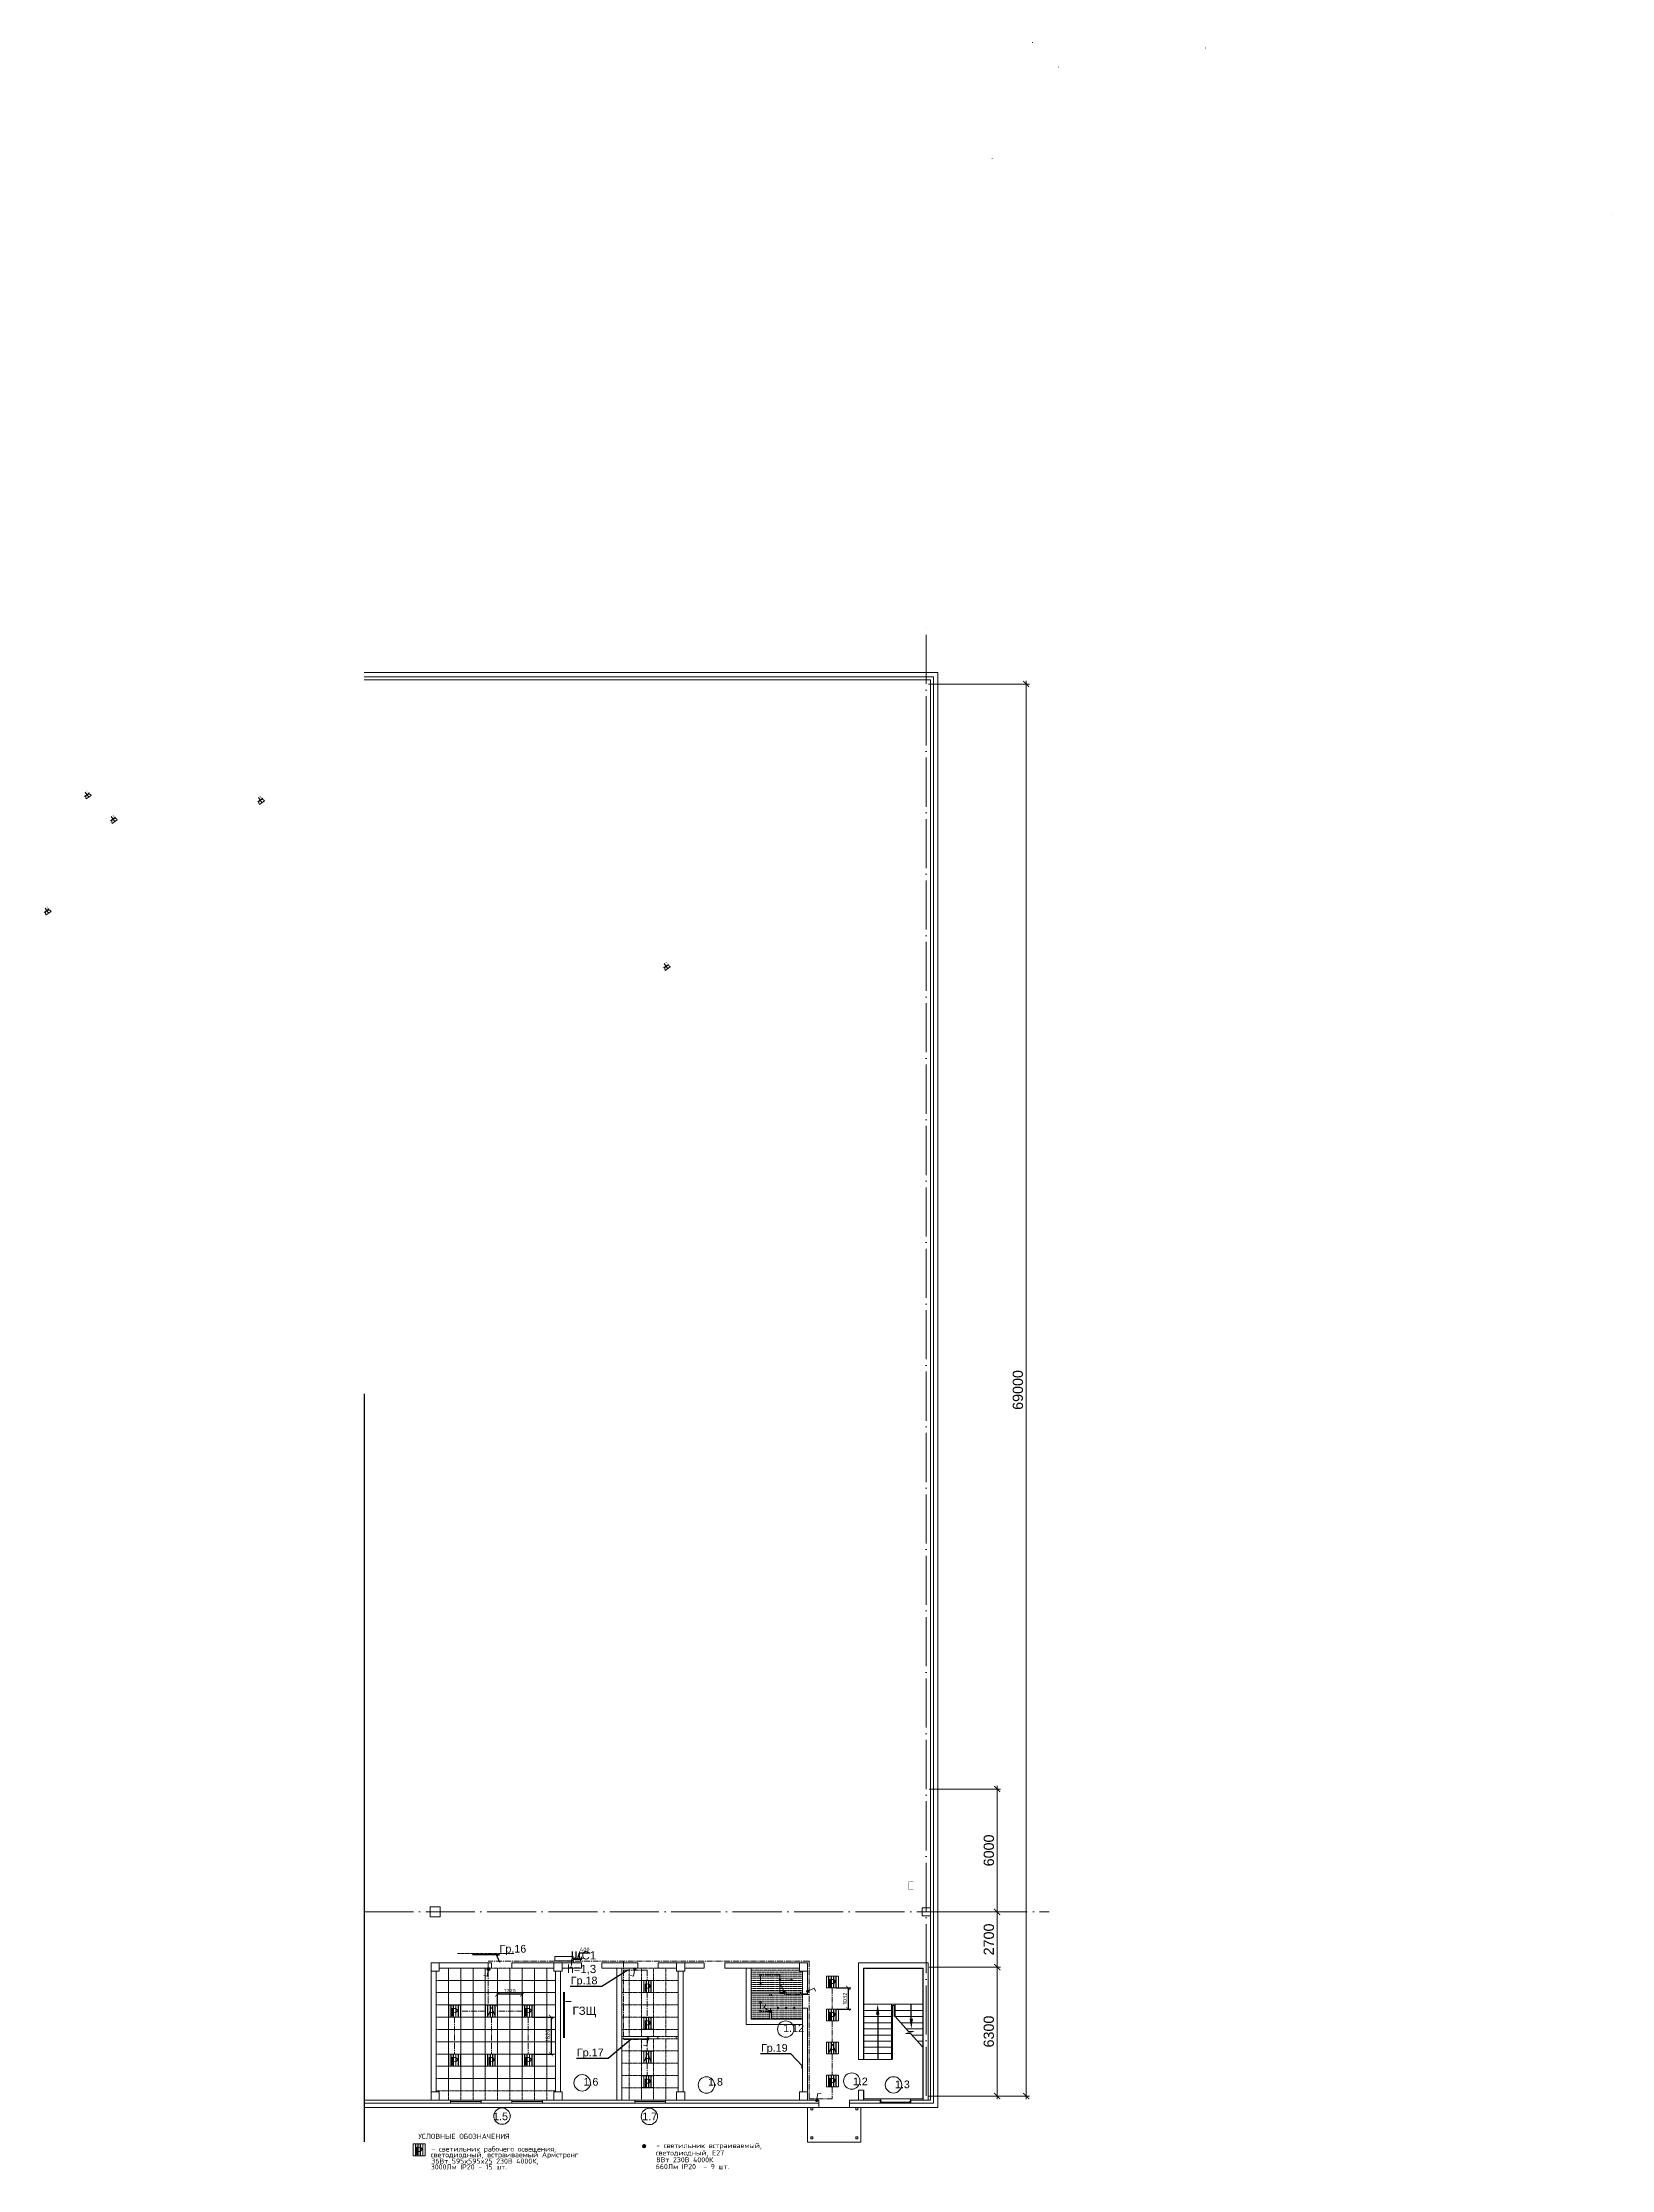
# Model space of a CAD drawing. Header units: millimetres. Extents: x -7047 to 653546, y -441812 to -147059.
# Drawn here: x 88012 to 164683, y -439251 to -335315 of the extents above; entities that cross this region are included whole.
import ezdxf
from ezdxf import colors
from ezdxf.entities.mleader import LeaderData, LeaderLine
from ezdxf.enums import TextEntityAlignment as Align
from ezdxf.math import Vec2, Vec3

# ---------------------------------------------------------------- set-up
doc = ezdxf.new("R2010")
doc.units = ezdxf.units.MM
doc.header["$PDMODE"] = 3
for name, pattern in [('ACAD_ISO04W100', [30, 24, -3, 0, -3]), ('CENTERX2', [4, 2.5, -0.5, 0.5, -0.5]), ('осевая2', [28.575, 19.05, -3.175, 3.175, -3.175])]:
    doc.linetypes.add(name, pattern=pattern)
for name, color, linetype, lineweight in [('$Osveshenie', 240, 'Continuous', 15), ('$Оbорудование', 173, 'Continuous', 20), ('$Оbорудование @ 1', 173, 'Continuous', 20), ('$Оbорудование @ 60', 173, 'Continuous', 20), ('1-Колонна', 244, 'Continuous', 60), ('1-Лестница', 236, 'Continuous', 15), ('1-Лестница детали', 247, 'Continuous', 5), ('1-Металл тонк', 107, 'Continuous', 15), ('1-Номр помещения', 173, 'Continuous', 20), ('1-Окна', 133, 'Continuous', 9), ('1-Размеры', 251, 'Continuous', 15), ('1-Стена Газоbетонная', 194, 'Continuous', 60), ('1-Стена Кирпич', 32, 'Continuous', 60), ('1-Стена сэндвич-панель', 157, 'Continuous', 60), ('1-Стена тонкая', 149, 'Continuous', 13), ('1-Цоколь', 249, 'Continuous', 15), ('Выключатель одноклавишный защищенный открытый', 5, 'Continuous', 15), ('Ось', 251, 'ACAD_ISO04W100', 9)]:
    doc.layers.add(name, color=color, linetype=linetype, lineweight=lineweight)
for name, color, linetype in [('$TEXT', 250, 'Continuous'), ('$ZAPEMLENIE', 30, 'Continuous'), ('1 этаж', 7, 'Continuous')]:
    doc.layers.add(name, color=color, linetype=linetype)
doc.styles.add('Arial-0', font='arial.ttf')
doc.styles.add('GOST_B 0.0', font='isocpeur.ttf')
doc.styles.add('Анно2.0', font='arial.ttf', dxfattribs={"height": 2})
doc.styles.add('Аннот2.5', font='arial.ttf', dxfattribs={"height": 2.5})
doc.styles.add('ГОСТ', font='isocpeur.ttf')
doc.dimstyles.new('100', dxfattribs={"dimscale": 100, "dimtxt": 2, "dimasz": 2, "dimexe": 1.25, "dimexo": 2, "dimtad": 1, "dimdec": 0, "dimtxsty": 'ГОСТ', "dimblk": 'ARCHTICK', "dimcen": 2.5, "dimadec": 0, "dimazin": 0, "dimtfac": 1, "dimtdec": 0, "dimtmove": 1, "dimatfit": 3, "dimfxl": 1, "dimtvp": 1, "dimtolj": 1, "dimtzin": 0, "dimarcsym": 0})
doc.dimstyles.new('АР-200', dxfattribs={"dimscale": 100, "dimtxt": 5, "dimasz": 3, "dimexe": 1.6, "dimexo": 1, "dimgap": 1.5, "dimtad": 1, "dimdec": 0, "dimdsep": 46, "dimtxsty": 'Arial-0', "dimblk": 'ARCHTICK', "dimcen": -4, "dimdle": 1.6, "dimclrd": 256, "dimclre": 256, "dimclrt": 256, "dimadec": 1, "dimazin": 0, "dimtfac": 1, "dimtdec": 0, "dimtmove": 1, "dimatfit": 3, "dimldrblk": 'ARCHTICK', "dimfxl": 1, "dimlwd": -1, "dimlwe": -1, "dimarcsym": 0})
pattern_1 = [(0, (1309.252, -62700), (0, 6.985), [5.08, -1.905]), (90, (1309.252, -62700), (-6.985, 4e-16), [5.08, -1.905])]

msp = doc.modelspace()

# ---------------------------------------------------------------- texts
at = {"layer": '$Osveshenie', "color": 7, "char_height": 400, "width": 132.864, "attachment_point": 5, "style": 'Анно2.0'}
for s, insert in [('Р', (117572.2, -430364)), ('Р', (126609.7, -430143.5)), ('А', (109956.6, -431520.8)), ('Р', (108147.2, -431563)), ('Р', (111747.2, -431563)), ('Р', (117572.2, -432165)), ('Р', (126609.7, -431756)), ('А', (126619.1, -433326.9)), ('Р', (108147.2, -433963)), ('Р', (109947.2, -433963)), ('Р', (111747.2, -433963)), ('А', (117581.6, -433770.8)), ('Р', (117572.2, -435013)), ('Р', (126609.7, -434981)), ('Р', (106416, -438345.3))]:
    msp.add_mtext(s, dxfattribs=dict(at, insert=insert))
at = {"layer": '$Оbорудование', "color": 7, "char_height": 400, "width": 582.794, "attachment_point": 6, "style": 'Анно2.0'}
for s, insert in [('ЩС1\\Ph=1,3', (115069.5, -429157.6)), ('ГЗЩ', (115075.9, -431552.7))]:
    msp.add_mtext(s, dxfattribs=dict(at, insert=insert))
at = {"layer": '1 этаж', "color": 7, "lineweight": 25, "style": 'ГОСТ'}
for s, p in [('УСЛОВНЫЕ ОБОЗНАЧЕНИЯ', (106383.4, -437757.7)), ('светодиодный, встраиваемый Армстронг ', (106985.4, -438656.6)), ('- светильник рабочего освещения, ', (107012.9, -438375)), ('светодиодный, Е27', (117977.6, -438563.2)), ('- светильник встраиваемый,', (118005.1, -438206.9)), ('3000Лм IP20 - 15 шт. ', (106985.4, -439250.8)), ('36Вт 595x595x25 230В 4000К,', (107013.9, -438969.4)), ('660Лм IP20  - 9 шт.   ', (117977.6, -439236.6)), ('8Вт 230В 4000К', (118006.1, -438900.1))]:
    msp.add_text(s, height=250, dxfattribs=at).set_placement(p)
at = {"layer": '1-Номр помещения', "color": 0, "char_height": 375, "width": 1061.513, "attachment_point": 5, "style": 'Аннот2.5'}
for s, insert in [('1.12', (124716.7, -432347.2)), ('1.8', (120897.5, -434969.1)), ('1.2', (127976.8, -434949.8)), ('1.3', (130029.3, -435094.8))]:
    msp.add_mtext(s, dxfattribs=dict(at, insert=insert))
at = {"layer": '1-Номр помещения', "color": 7, "char_height": 375, "width": 1061.513, "attachment_point": 5, "style": 'Аннот2.5'}
for s, insert in [('1.6', (114812, -434969.1)), ('1.5', (110395.8, -436658)), ('1.7', (117686.9, -436658))]:
    msp.add_mtext(s, dxfattribs=dict(at, insert=insert))

# ---------------------------------------------------------------- blocks, each defined once
blk = doc.blocks.new('_ArchTick')
at = {"color": 0, "linetype": 'ByBlock', "const_width": 0.15}
blk.add_lwpolyline([(-0.5, -0.5), (0.5, 0.5)], dxfattribs=at)
blk = doc.blocks.new('*D97')
at = {"layer": '1-Размеры', "transparency": 16777216}
for p, q in [((131300, -366661), (136241, -366661)), ((136081, -366501), (136081, -435821)), ((131300, -435661), (136241, -435661))]:
    blk.add_line(p, q, dxfattribs=at)
at = {"layer": 'Defpoints', "color": 0, "transparency": 16777216}
for p in [(131200, -366661), (131200, -435661), (136081, -435661)]:
    blk.add_point(p, dxfattribs=at)
at = {"layer": '1-Размеры', "transparency": 16777216, "xscale": 300, "yscale": 300, "zscale": 300}
for p, rotation in [((136081, -366661), 90), ((136081, -435661), 270)]:
    blk.add_blockref('_ArchTick', p, dxfattribs=dict(at, rotation=rotation))
at = {"layer": '1-Размеры', "lineweight": 0, "transparency": 16777216, "insert": (135676, -401161), "char_height": 500, "attachment_point": 5, "rotation": 90, "style": 'Arial-0'}
blk.add_mtext('69000', dxfattribs=at)
blk = doc.blocks.new('*D98')
at = {"layer": '1-Размеры', "transparency": 16777216}
for p, q in [((131336, -420661), (134822, -420661)), ((134662, -420501), (134662, -426821)), ((131870, -426661), (134822, -426661))]:
    blk.add_line(p, q, dxfattribs=at)
at = {"layer": 'Defpoints', "color": 0, "transparency": 16777216}
for p in [(131236, -420661), (131770, -426661), (134662, -426661)]:
    blk.add_point(p, dxfattribs=at)
at = {"layer": '1-Размеры', "transparency": 16777216, "xscale": 300, "yscale": 300, "zscale": 300}
for p, rotation in [((134662, -420661), 90), ((134662, -426661), 270)]:
    blk.add_blockref('_ArchTick', p, dxfattribs=dict(at, rotation=rotation))
at = {"layer": '1-Размеры', "lineweight": 0, "transparency": 16777216, "insert": (134257, -423661), "char_height": 500, "attachment_point": 5, "rotation": 90, "style": 'Arial-0'}
blk.add_mtext('6000', dxfattribs=at)
blk = doc.blocks.new('*D99')
at = {"layer": '1-Размеры', "transparency": 16777216}
for p, q in [((134662, -429201), (134662, -435821)), ((131336, -429361), (134822, -429361)), ((131336, -435661), (134822, -435661))]:
    blk.add_line(p, q, dxfattribs=at)
at = {"layer": 'Defpoints', "color": 0, "transparency": 16777216}
for p in [(131236, -429361), (131236, -435661), (134662, -435661)]:
    blk.add_point(p, dxfattribs=at)
at = {"layer": '1-Размеры', "transparency": 16777216, "xscale": 300, "yscale": 300, "zscale": 300}
for p, rotation in [((134662, -429361), 90), ((134662, -435661), 270)]:
    blk.add_blockref('_ArchTick', p, dxfattribs=dict(at, rotation=rotation))
at = {"layer": '1-Размеры', "lineweight": 0, "transparency": 16777216, "insert": (134256, -432511), "char_height": 500, "attachment_point": 5, "rotation": 90, "style": 'Arial-0'}
blk.add_mtext('6300', dxfattribs=at)
blk = doc.blocks.new('*D100')
at = {"layer": '1-Размеры', "transparency": 16777216}
for p, q in [((131870, -426661), (134822, -426661)), ((134662, -426501), (134662, -429521)), ((131870, -429361), (134822, -429361))]:
    blk.add_line(p, q, dxfattribs=at)
at = {"layer": 'Defpoints', "color": 0, "transparency": 16777216}
for p in [(131770, -426661), (131770, -429361), (134662, -429361)]:
    blk.add_point(p, dxfattribs=at)
at = {"layer": '1-Размеры', "transparency": 16777216, "xscale": 300, "yscale": 300, "zscale": 300}
for p, rotation in [((134662, -426661), 90), ((134662, -429361), 270)]:
    blk.add_blockref('_ArchTick', p, dxfattribs=dict(at, rotation=rotation))
at = {"layer": '1-Размеры', "lineweight": 0, "transparency": 16777216, "insert": (134257, -428011), "char_height": 500, "attachment_point": 5, "rotation": 90, "style": 'Arial-0'}
blk.add_mtext('2700', dxfattribs=at)
blk = doc.blocks.new('_None')
blk = doc.blocks.new('$БлокРозеток 2п+PEскрыт_IP2X')
at = {"layer": '$Оbорудование', "lineweight": 20}
blk.add_lwpolyline([(-2.5, 0, -1), (2.5, 0), (-2.5, 0)], format="xyb", dxfattribs=at)
for points in [[(-2.5, 2.5), (2.5, 2.5)], [(0, 0), (0, 5)]]:
    blk.add_lwpolyline(points, dxfattribs=at)
at = {"style": 'GOST_B 0.0'}
blk.add_attdef('КОЛИЧЕСТВОРОЗЕТОК', text='', height=2, dxfattribs=at).set_placement((1, 2.7), align=Align.BOTTOM_LEFT)
blk = doc.blocks.new('*U179')
at = {"layer": '$Оbорудование @ 1', "rotation": 35.27637375199835}
blk.add_blockref('$БлокРозеток 2п+PEскрыт_IP2X', (144850, -335582), dxfattribs=at).add_auto_attribs({'КОЛИЧЕСТВОРОЗЕТОК': '2'})
at = {"layer": '$Оbорудование @ 60', "xscale": 59.99999999999999, "yscale": 59.99999999999999, "zscale": 59.99999999999999, "rotation": 35.27637375199836}
blk.add_blockref('$БлокРозеток 2п+PEскрыт_IP2X', (98737, -372455), dxfattribs=at).add_auto_attribs({'КОЛИЧЕСТВОРОЗЕТОК': '2'})
blk = doc.blocks.new('*U180')
at = {"layer": '$Оbорудование @ 1', "rotation": 35.27637375199835}
blk.add_blockref('$БлокРозеток 2п+PEскрыт_IP2X', (134421, -340989), dxfattribs=at).add_auto_attribs({'КОЛИЧЕСТВОРОЗЕТОК': '2'})
at = {"layer": '$Оbорудование @ 60', "xscale": 59.99999999999999, "yscale": 59.99999999999999, "zscale": 59.99999999999999, "rotation": 35.27637375199836}
blk.add_blockref('$БлокРозеток 2п+PEскрыт_IP2X', (88308, -377862), dxfattribs=at).add_auto_attribs({'КОЛИЧЕСТВОРОЗЕТОК': '2'})
blk = doc.blocks.new('*U181')
at = {"layer": '$Оbорудование @ 1', "rotation": 35.27637375199835}
blk.add_blockref('$БлокРозеток 2п+PEскрыт_IP2X', (136385, -335320), dxfattribs=at).add_auto_attribs({'КОЛИЧЕСТВОРОЗЕТОК': '2'})
at = {"layer": '$Оbорудование @ 60', "xscale": 59.99999999999999, "yscale": 59.99999999999999, "zscale": 59.99999999999999, "rotation": 35.27637375199836}
blk.add_blockref('$БлокРозеток 2п+PEскрыт_IP2X', (90272, -372193), dxfattribs=at).add_auto_attribs({'КОЛИЧЕСТВОРОЗЕТОК': '2'})
blk = doc.blocks.new('*U182')
at = {"layer": '$Оbорудование @ 1', "rotation": 35.27637375199835}
blk.add_blockref('$БлокРозеток 2п+PEскрыт_IP2X', (137658, -336511), dxfattribs=at).add_auto_attribs({'КОЛИЧЕСТВОРОЗЕТОК': '2'})
at = {"layer": '$Оbорудование @ 60', "xscale": 59.99999999999999, "yscale": 59.99999999999999, "zscale": 59.99999999999999, "rotation": 35.27637375199836}
blk.add_blockref('$БлокРозеток 2п+PEскрыт_IP2X', (91545, -373384), dxfattribs=at).add_auto_attribs({'КОЛИЧЕСТВОРОЗЕТОК': '2'})
blk = doc.blocks.new('*U183')
at = {"layer": '$Оbорудование @ 1', "rotation": 35.27637375199835}
blk.add_blockref('$БлокРозеток 2п+PEскрыт_IP2X', (164681, -343699), dxfattribs=at).add_auto_attribs({'КОЛИЧЕСТВОРОЗЕТОК': '2'})
at = {"layer": '$Оbорудование @ 60', "xscale": 59.99999999999999, "yscale": 59.99999999999999, "zscale": 59.99999999999999, "rotation": 35.27637375199836}
blk.add_blockref('$БлокРозеток 2п+PEскрыт_IP2X', (118568, -380572), dxfattribs=at).add_auto_attribs({'КОЛИЧЕСТВОРОЗЕТОК': '2'})
blk = doc.blocks.new('*D120')
at = {"layer": '$Оbорудование', "color": 0, "lineweight": -2, "transparency": 16777216}
for p, q in [((113950, -428961), (113950, -428862)), ((114350, -428987), (113950, -428987)), ((114150, -428987), (114245, -428668)), ((114245, -428668), (114770, -428668)), ((114350, -428961), (114350, -428862))]:
    blk.add_line(p, q, dxfattribs=at)
at = {"layer": 'Defpoints', "color": 0, "linetype": 'ByBlock', "transparency": 16777216}
for p in [(113950, -428987), (113950, -429161), (114350, -429161)]:
    blk.add_point(p, dxfattribs=at)
at = {"layer": '$Оbорудование', "color": 0, "linetype": 'ByBlock', "lineweight": -2, "transparency": 16777216, "xscale": 200, "yscale": 200, "zscale": 200, "rotation": 180}
blk.add_blockref('_ArchTick', (113950, -428987), dxfattribs=at)
at = {"layer": '$Оbорудование', "color": 0, "linetype": 'ByBlock', "lineweight": -2, "transparency": 16777216, "xscale": 200, "yscale": 200, "zscale": 200}
blk.add_blockref('_ArchTick', (114350, -428987), dxfattribs=at)
at = {"layer": '$Оbорудование', "color": 0, "linetype": 'ByBlock', "transparency": 16777216, "insert": (114508, -428506), "char_height": 200, "attachment_point": 5, "style": 'ГОСТ'}
blk.add_mtext('\\A1;400', dxfattribs=at)
blk = doc.blocks.new('*D134')
at = {"layer": '$Оbорудование', "color": 0, "lineweight": -2, "transparency": 16777216}
for p, q in [((111950, -431801), (112987, -431801)), ((112862, -431801), (112862, -433621)), ((111950, -433621), (112987, -433621))]:
    blk.add_line(p, q, dxfattribs=at)
at = {"layer": 'Defpoints', "color": 0, "linetype": 'ByBlock', "transparency": 16777216}
for p in [(111750, -431801), (111750, -433621), (112862, -433621)]:
    blk.add_point(p, dxfattribs=at)
at = {"layer": '$Оbорудование', "color": 0, "linetype": 'ByBlock', "lineweight": -2, "transparency": 16777216, "xscale": 200, "yscale": 200, "zscale": 200}
for p, rotation in [((112862, -431801), 90), ((112862, -433621), 270)]:
    blk.add_blockref('_ArchTick', p, dxfattribs=dict(at, rotation=rotation))
at = {"layer": '$Оbорудование', "color": 0, "linetype": 'ByBlock', "transparency": 16777216, "insert": (112700, -432711), "char_height": 200, "attachment_point": 5, "rotation": 90, "style": 'ГОСТ'}
blk.add_mtext('\\A1;1820', dxfattribs=at)
blk = doc.blocks.new('*D135')
at = {"layer": '$Оbорудование', "color": 0, "lineweight": -2, "transparency": 16777216}
for p, q in [((110240, -431311), (110240, -430567)), ((111460, -430692), (110240, -430692)), ((111460, -431311), (111460, -430567))]:
    blk.add_line(p, q, dxfattribs=at)
at = {"layer": 'Defpoints', "color": 0, "linetype": 'ByBlock', "transparency": 16777216}
for p in [(110240, -430692), (110240, -431511), (111460, -431511)]:
    blk.add_point(p, dxfattribs=at)
at = {"layer": '$Оbорудование', "color": 0, "linetype": 'ByBlock', "lineweight": -2, "transparency": 16777216, "xscale": 200, "yscale": 200, "zscale": 200, "rotation": 180}
blk.add_blockref('_ArchTick', (110240, -430692), dxfattribs=at)
at = {"layer": '$Оbорудование', "color": 0, "linetype": 'ByBlock', "lineweight": -2, "transparency": 16777216, "xscale": 200, "yscale": 200, "zscale": 200}
blk.add_blockref('_ArchTick', (111460, -430692), dxfattribs=at)
at = {"layer": '$Оbорудование', "color": 0, "linetype": 'ByBlock', "transparency": 16777216, "insert": (110850, -430529), "char_height": 200, "attachment_point": 5, "style": 'ГОСТ'}
blk.add_mtext('\\A1;1220', dxfattribs=at)
blk = doc.blocks.new('*D136')
at = {"layer": '$Оbорудование', "color": 0, "lineweight": -2, "transparency": 16777216}
for p, q in [((126802, -430382), (127513, -430382)), ((127388, -430382), (127388, -431414)), ((126812, -431414), (127513, -431414))]:
    blk.add_line(p, q, dxfattribs=at)
at = {"layer": 'Defpoints', "color": 0, "linetype": 'ByBlock', "transparency": 16777216}
for p in [(126602, -430382), (126612, -431414), (127388, -431414)]:
    blk.add_point(p, dxfattribs=at)
at = {"layer": '$Оbорудование', "color": 0, "linetype": 'ByBlock', "lineweight": -2, "transparency": 16777216, "xscale": 200, "yscale": 200, "zscale": 200}
for p, rotation in [((127388, -430382), 90), ((127388, -431414), 270)]:
    blk.add_blockref('_ArchTick', p, dxfattribs=dict(at, rotation=rotation))
at = {"layer": '$Оbорудование', "color": 0, "linetype": 'ByBlock', "transparency": 16777216, "insert": (127225, -430898), "char_height": 200, "attachment_point": 5, "rotation": 90, "style": 'ГОСТ'}
blk.add_mtext('\\A1;1032', dxfattribs=at)

# ---------------------------------------------------------------- dimensions: what is measured, and where the dimension line sits
at = {"layer": '$Оbорудование', "color": 0, "linetype": 'ByBlock'}
for base, p1, p2, picture, middle in [((113949.7, -428986.9), (114349.7, -429160.9), (113949.7, -429160.9), '*D120', (114307.9, -428505.6)), ((110239.7, -430691.9), (111459.7, -431510.9), (110239.7, -431510.9), '*D135', (110849.7, -430529.4))]:
    dim = msp.add_linear_dim(base=base, p1=p1, p2=p2, dimstyle='100', override={"dimfxl": 250}, dxfattribs=at)
    dim.commit()
    dim.dimension.update_dxf_attribs({"geometry": picture, "text_midpoint": middle})
for base, p1, p2, picture, middle in [((127388, -431414), (126602.2, -430382), (126612.2, -431414), '*D136', (127225.5, -430898)), ((112862.2, -433620.9), (111749.7, -431800.9), (111749.7, -433620.9), '*D134', (112699.7, -432710.9))]:
    dim = msp.add_linear_dim(base=base, p1=p1, p2=p2, angle=90, dimstyle='100', override={"dimfxl": 250}, dxfattribs=at)
    dim.commit()
    dim.dimension.update_dxf_attribs({"geometry": picture, "text_midpoint": middle})
at = {"layer": '1-Размеры', "color": 7, "lineweight": 0}
for base, p1, p2, angle, picture, middle in [((136081.1, -435660.9), (131199.7, -366660.9), (131199.7, -435660.9), 270, '*D97', (135675.9, -401160.9)), ((134661.9, -426660.9), (131236.1, -420660.9), (131769.7, -426660.9), 90, '*D98', (134256.6, -423660.9)), ((134661.9, -429360.9), (131769.7, -426660.9), (131769.7, -429360.9), 270, '*D100', (134256.6, -428010.9)), ((134661.9, -435660.9), (131236.1, -429360.9), (131236.1, -435660.9), 90, '*D99', (134256.4, -432510.9))]:
    dim = msp.add_linear_dim(base=base, p1=p1, p2=p2, angle=angle, dimstyle='АР-200', dxfattribs=at)
    dim.commit()
    dim.dimension.update_dxf_attribs({"geometry": picture, "text_midpoint": middle})

# ---------------------------------------------------------------- hatches: boundary and pattern name
at = {"layer": '$Оbорудование', "linetype": 'ByBlock', "true_color": 0x939598}
h = msp.add_hatch(dxfattribs=at)
h.set_pattern_fill('ANGLE', color=252)
h.set_pattern_definition(pattern_1)
h.paths.add_polyline_path([(123059.7, -430202.9, 0.05038204), (123060.5, -430210.9), (123138.9, -430210.9, 0.05038204), (123139.7, -430202.9, 1)])
h.paths.add_polyline_path([(123138.9, -430210.9), (123060.5, -430210.9, 0.81649658)])
h.paths.add_polyline_path([(123139.7, -429746.9, 0.28749194), (123117.2, -429710.9), (123082.3, -429710.9, 0.28749194), (123059.7, -429746.9, 1)])
h.paths.add_polyline_path([(124003.7, -429995.9, 1), (124083.7, -429995.9, 1)])
h.paths.add_polyline_path([(124576.7, -429995.9, 0.09639612), (124579.7, -430010.9), (124653.8, -430010.9, 0.09639612), (124656.7, -429995.9, 1)])
h.paths.add_polyline_path([(124653.8, -430010.9), (124579.7, -430010.9, 0.67419986)])
h = msp.add_hatch(dxfattribs=at)
h.set_pattern_fill('ANGLE', color=252)
h.set_pattern_definition(pattern_1)
h.paths.add_polyline_path([(123063.1, -431060.9), (123136.4, -431060.9, 0.65465367)])
h.paths.add_polyline_path([(123139.7, -431076.9, 0.10324372), (123136.4, -431060.9), (123063.1, -431060.9, 0.10324372), (123059.7, -431076.9, 1)])
h.paths.add_polyline_path([(123059.7, -431532.9, 0.19631457), (123071.2, -431560.9), (123128.3, -431560.9, 0.19631457), (123139.7, -431532.9, 1)])
h.paths.add_polyline_path([(123128.3, -431560.9), (123071.2, -431560.9, 0.42008403)])
h.paths.add_polyline_path([(123989.7, -431361), (123989.7, -431361), (123909.7, -431361, 0.99881976)])
h.paths.add_polyline_path([(123909.7, -431360.9), (123989.7, -431360.9, 1)])
h.paths.add_polyline_path([(124389.7, -431360.9), (124309.7, -431360.9, 1)])
h.paths.add_polyline_path([(124309.7, -431360.9), (124389.7, -431360.9, 1)])
h.paths.add_polyline_path([(124789.7, -431360.9), (124709.7, -431360.9, 1)])
h.paths.add_polyline_path([(124709.7, -431360.9), (124789.7, -431360.9, 1)])
h = msp.add_hatch(dxfattribs=at)
h.set_pattern_fill('ANGLE', color=252)
h.set_pattern_definition([(0, (40118.569, -94661.912), (0, 6.985), [5.08, -1.905]), (90, (40118.569, -94661.912), (-6.985, 4e-16), [5.08, -1.905])])
h.paths.add_polyline_path([(117490.7, -438113.5, 1), (117330.7, -438113.5, 1)])
at = {"layer": 'Выключатель одноклавишный защищенный открытый'}
h = msp.add_hatch(color=7, dxfattribs=at)
edge = h.paths.add_edge_path()
edge.add_arc((109802.8, -429457.4), 80, 0, 360)
h = msp.add_hatch(color=7, dxfattribs=at)
edge = h.paths.add_edge_path()
edge.add_arc((116959.3, -429457.4), 80, 0, 360)
h = msp.add_hatch(color=7, dxfattribs=at)
edge = h.paths.add_edge_path()
edge.add_arc((124252.8, -430559.3), 80, -143.096422, 216.903578)
h = msp.add_hatch(color=7, dxfattribs=at)
edge = h.paths.add_edge_path()
edge.add_arc((125403.6, -430543.5), 80, 125.345486, 485.345486)
h = msp.add_hatch(color=7, dxfattribs=at)
edge = h.paths.add_edge_path()
edge.add_arc((123557.6, -431533.3), 80, -113.720291, 246.279709)
h = msp.add_hatch(color=7, dxfattribs=at)
edge = h.paths.add_edge_path()
edge.add_arc((117600.2, -432860.9), 80, 0, 360)
h = msp.add_hatch(color=7, dxfattribs=at)
edge = h.paths.add_edge_path()
edge.add_arc((125842, -435878.2), 80, 180, 540)

# ---------------------------------------------------------------- linework, layer by layer
at = {"layer": '$Osveshenie', "color": 7, "const_width": 10}
msp.add_lwpolyline([(130574.8, -425190.7), (130348.7, -425190.7), (130348.7, -425573.1), (130574.8, -425573.1)], dxfattribs=at)
at = {"layer": '$Osveshenie', "color": 7, "linetype": 'осевая2', "ltscale": 15}
for points in [[(109789.7, -429140.2), (109791.5, -431220.4)], [(125471.7, -429064.3), (109794.1, -429077.6)], [(113858.9, -429279.8), (113858.9, -428975.8)], [(116399.9, -429072), (116399.9, -432900.6)], [(125471.7, -429064.3), (125472.3, -435797.5)], [(117564.7, -429509.6), (116399.9, -429509.6)], [(117564.3, -429508.7), (117564.7, -430021.9)], [(123099.7, -429786.9), (123099.7, -430162.9)], [(124043.7, -429746.9), (123139.7, -429746.9)], [(124043.7, -429746.9), (124043.7, -429955.9)], [(124043.7, -429910.9), (124043.7, -430625.7)], [(124576.7, -429995.9), (124083.7, -429995.9)], [(113849.7, -431041.7), (113500.2, -431041.7)], [(117564.7, -430601.9), (117564.7, -431822.9)], [(123099.7, -431116.9), (123099.7, -431492.9)], [(124269.6, -430624.7), (124043.7, -430624.7)], [(124269.6, -430483.9), (124269.6, -430706.4)], [(125471.9, -430706.3), (124269.6, -430706.4)], [(126602.2, -430382), (126602.2, -431414)], [(108149.7, -431800.9), (108149.7, -433620.9)], [(109659.7, -431510.9), (108439.7, -431510.9)], [(109949.7, -431800.9), (109949.7, -433620.9)], [(111459.7, -431510.9), (110239.7, -431510.9)], [(111749.7, -431800.9), (111749.7, -433620.9)], [(123589.7, -431532.9), (123139.7, -431532.9)], [(123909.7, -431360.9), (123589.7, -431361)], [(123589.7, -431361), (123589.7, -431532.9)], [(124309.7, -431360.9), (123989.7, -431361)], [(124709.7, -431360.9), (124389.7, -431361)], [(125274.7, -431360.9), (124789.7, -431361)], [(126602.2, -431995), (126602.2, -433027)], [(117564.7, -432900.6), (116399.9, -432900.6)], [(117564.7, -432900.6), (117564.7, -433470.9)], [(117564.7, -434050.9), (117564.7, -434670.9)], [(126602.2, -433607), (126602.2, -434639)], [(126602.2, -435219), (126602.2, -435797.4)], [(126602.2, -435797.4), (125472.3, -435797.5)]]:
    msp.add_lwpolyline(points, dxfattribs=at)
at = {"layer": '$Osveshenie', "color": 7}
for points in [[(109789.1, -429536.2), (109742.3, -429803.7), (109584.7, -429776.1)], [(116945.5, -429536.2), (116898.7, -429803.7), (116741.1, -429776.1)], [(124216.5, -430488), (124093.3, -430245.9), (124235.9, -430173.3)], [(123491, -431489), (123264.9, -431338.5), (123353.6, -431205.3)], [(125475.8, -430509.1), (125721.1, -430392.5), (125789.8, -430537)], [(117586.4, -432939.7), (117539.6, -433207.3), (117382, -433179.7)], [(125855.8, -435799.4), (125902.6, -435531.9), (126060.2, -435559.4)]]:
    msp.add_lwpolyline(points, dxfattribs=at)
at = {"layer": '$ZAPEMLENIE', "color": 7, "const_width": 100}
msp.add_lwpolyline([(113500.2, -430581.2), (113500.2, -432825.4)], dxfattribs=at)
at = {"layer": '$Оbорудование', "color": 252, "linetype": 'CENTERX2', "lineweight": 5, "transparency": 33554498}
for p, q in [((111045.1, -428698.9), (108295.1, -428698.9)), ((107249.7, -430010.9), (107849.7, -430010.9)), ((107849.7, -430010.9), (107399.7, -430010.9)), ((107849.7, -430010.9), (107849.7, -429410.9)), ((107849.7, -429410.9), (107849.7, -430010.9)), ((107849.7, -430010.9), (108449.7, -430010.9)), ((107849.7, -430610.9), (107849.7, -430010.9)), ((107849.7, -430010.9), (107849.7, -430610.9)), ((108449.7, -430010.9), (107849.7, -430010.9)), ((108449.7, -430010.9), (108449.7, -429410.9)), ((108449.7, -429410.9), (108449.7, -430010.9)), ((108449.7, -430010.9), (109049.7, -430010.9)), ((108449.7, -430610.9), (108449.7, -430010.9)), ((108449.7, -430010.9), (108449.7, -430610.9)), ((109049.7, -430010.9), (108449.7, -430010.9)), ((109049.7, -430010.9), (109049.7, -429410.9)), ((109049.7, -429410.9), (109049.7, -430010.9)), ((109049.7, -430010.9), (109649.7, -430010.9)), ((109049.7, -430610.9), (109049.7, -430010.9)), ((109049.7, -430010.9), (109049.7, -430610.9)), ((109649.7, -430010.9), (109049.7, -430010.9)), ((109649.7, -430010.9), (109649.7, -429410.9)), ((109649.7, -429410.9), (109649.7, -430010.9)), ((109649.7, -430010.9), (110249.7, -430010.9)), ((109649.7, -430610.9), (109649.7, -430010.9)), ((109649.7, -430010.9), (109649.7, -430610.9)), ((110249.7, -430010.9), (109649.7, -430010.9)), ((111045.1, -429410.9), (109949.7, -429410.9)), ((110249.7, -430010.9), (110249.7, -429410.9)), ((110249.7, -429410.9), (110249.7, -430010.9)), ((110249.7, -430010.9), (110849.7, -430010.9)), ((110249.7, -430610.9), (110249.7, -430010.9)), ((110249.7, -430010.9), (110249.7, -430610.9)), ((110849.7, -430010.9), (110249.7, -430010.9)), ((110849.7, -430010.9), (110849.7, -429410.9)), ((110849.7, -429410.9), (110849.7, -430010.9)), ((110849.7, -430010.9), (111449.7, -430010.9)), ((110849.7, -430610.9), (110849.7, -430010.9)), ((110849.7, -430010.9), (110849.7, -430610.9)), ((111449.7, -430010.9), (110849.7, -430010.9)), ((111449.7, -430010.9), (111449.7, -429410.9)), ((111449.7, -429410.9), (111449.7, -430010.9)), ((111449.7, -430010.9), (112049.7, -430010.9)), ((111449.7, -430610.9), (111449.7, -430010.9)), ((111449.7, -430010.9), (111449.7, -430610.9)), ((112049.7, -430010.9), (111449.7, -430010.9)), ((112049.7, -430010.9), (112049.7, -429410.9)), ((112049.7, -429410.9), (112049.7, -430010.9)), ((112049.7, -430010.9), (112649.7, -430010.9)), ((112049.7, -430610.9), (112049.7, -430010.9)), ((112049.7, -430010.9), (112049.7, -430610.9)), ((112649.7, -430010.9), (112049.7, -430010.9)), ((112649.7, -430010.9), (112649.7, -429410.9)), ((112649.7, -429410.9), (112649.7, -430010.9)), ((112649.7, -430010.9), (113074.7, -430010.9)), ((112649.7, -430610.9), (112649.7, -430010.9)), ((112649.7, -430010.9), (112649.7, -430610.9)), ((112999.7, -430010.9), (112649.7, -430010.9)), ((116674.7, -430010.9), (116324.7, -430010.9)), ((116674.7, -429410.9), (116674.7, -430010.9)), ((117274.7, -430010.9), (116674.7, -430010.9)), ((116674.7, -430010.9), (116674.7, -430610.9)), ((118099.7, -429410.9), (117099.7, -429410.9)), ((117274.7, -429410.9), (117274.7, -430010.9)), ((117274.7, -429410.9), (117274.7, -430010.9)), ((117874.7, -430010.9), (117274.7, -430010.9)), ((117274.7, -430010.9), (117274.7, -430610.9)), ((117874.7, -429410.9), (117874.7, -430010.9)), ((117874.7, -429410.9), (117874.7, -430010.9)), ((118474.7, -430010.9), (117874.7, -430010.9)), ((117874.7, -430010.9), (117874.7, -430610.9)), ((118474.7, -429410.9), (118474.7, -430010.9)), ((118474.7, -429410.9), (118474.7, -430010.9)), ((119074.7, -430010.9), (118474.7, -430010.9)), ((118474.7, -430010.9), (118474.7, -430610.9)), ((124999.7, -429510.9), (122649.7, -429510.9)), ((125149.7, -429610.9), (122649.7, -429610.9)), ((125149.7, -429710.9), (122649.7, -429710.9)), ((125149.7, -429810.9), (122649.7, -429810.9)), ((125149.7, -429910.9), (122649.7, -429910.9)), ((125149.7, -430010.9), (122649.7, -430010.9)), ((125149.7, -430110.9), (122649.7, -430110.9)), ((125149.7, -430210.9), (122649.7, -430210.9)), ((107249.7, -430610.9), (107849.7, -430610.9)), ((107249.7, -431210.9), (107849.7, -431210.9)), ((107849.7, -430610.9), (107399.7, -430610.9)), ((107849.7, -431210.9), (107399.7, -431210.9)), ((107849.7, -430610.9), (108449.7, -430610.9)), ((107849.7, -431210.9), (107849.7, -430610.9)), ((107849.7, -430610.9), (107849.7, -431210.9)), ((108449.7, -430610.9), (107849.7, -430610.9)), ((107849.7, -431210.9), (108449.7, -431210.9)), ((107849.7, -431810.9), (107849.7, -431210.9)), ((107849.7, -431210.9), (107849.7, -431810.9)), ((108449.7, -431210.9), (107849.7, -431210.9)), ((108449.7, -430610.9), (109049.7, -430610.9)), ((108449.7, -431210.9), (108449.7, -430610.9)), ((108449.7, -430610.9), (108449.7, -431210.9)), ((109049.7, -430610.9), (108449.7, -430610.9)), ((108449.7, -431210.9), (109049.7, -431210.9)), ((108449.7, -431810.9), (108449.7, -431210.9)), ((108449.7, -431210.9), (108449.7, -431810.9)), ((109049.7, -431210.9), (108449.7, -431210.9)), ((109049.7, -430610.9), (109649.7, -430610.9)), ((109049.7, -431210.9), (109049.7, -430610.9)), ((109049.7, -430610.9), (109049.7, -431210.9)), ((109649.7, -430610.9), (109049.7, -430610.9)), ((109049.7, -431210.9), (109649.7, -431210.9)), ((109049.7, -431810.9), (109049.7, -431210.9)), ((109049.7, -431210.9), (109049.7, -431810.9)), ((109649.7, -431210.9), (109049.7, -431210.9)), ((109649.7, -430610.9), (110249.7, -430610.9)), ((109649.7, -431210.9), (109649.7, -430610.9)), ((109649.7, -430610.9), (109649.7, -431210.9)), ((110249.7, -430610.9), (109649.7, -430610.9)), ((109649.7, -431210.9), (110249.7, -431210.9)), ((109649.7, -431810.9), (109649.7, -431210.9)), ((109649.7, -431210.9), (109649.7, -431810.9)), ((110249.7, -431210.9), (109649.7, -431210.9)), ((110249.7, -430610.9), (110849.7, -430610.9)), ((110249.7, -431210.9), (110249.7, -430610.9)), ((110249.7, -430610.9), (110249.7, -431210.9)), ((110849.7, -430610.9), (110249.7, -430610.9)), ((110249.7, -431210.9), (110849.7, -431210.9)), ((110249.7, -431810.9), (110249.7, -431210.9)), ((110249.7, -431210.9), (110249.7, -431810.9)), ((110849.7, -431210.9), (110249.7, -431210.9)), ((110849.7, -430610.9), (111449.7, -430610.9)), ((110849.7, -431210.9), (110849.7, -430610.9)), ((110849.7, -430610.9), (110849.7, -431210.9)), ((111449.7, -430610.9), (110849.7, -430610.9)), ((110849.7, -431210.9), (111449.7, -431210.9)), ((110849.7, -431810.9), (110849.7, -431210.9)), ((110849.7, -431210.9), (110849.7, -431810.9)), ((111449.7, -431210.9), (110849.7, -431210.9)), ((111449.7, -430610.9), (112049.7, -430610.9)), ((111449.7, -431210.9), (111449.7, -430610.9)), ((111449.7, -430610.9), (111449.7, -431210.9)), ((112049.7, -430610.9), (111449.7, -430610.9)), ((111449.7, -431210.9), (112049.7, -431210.9)), ((111449.7, -431810.9), (111449.7, -431210.9)), ((111449.7, -431210.9), (111449.7, -431810.9)), ((112049.7, -431210.9), (111449.7, -431210.9)), ((112049.7, -430610.9), (112649.7, -430610.9)), ((112049.7, -431210.9), (112049.7, -430610.9)), ((112049.7, -430610.9), (112049.7, -431210.9)), ((112649.7, -430610.9), (112049.7, -430610.9)), ((112049.7, -431210.9), (112649.7, -431210.9)), ((112049.7, -431810.9), (112049.7, -431210.9)), ((112049.7, -431210.9), (112049.7, -431810.9)), ((112649.7, -431210.9), (112049.7, -431210.9)), ((112649.7, -430610.9), (113074.7, -430610.9)), ((112649.7, -431210.9), (112649.7, -430610.9)), ((112649.7, -430610.9), (112649.7, -431210.9)), ((112999.7, -430610.9), (112649.7, -430610.9)), ((112649.7, -431210.9), (113074.7, -431210.9)), ((112649.7, -431810.9), (112649.7, -431210.9)), ((112649.7, -431210.9), (112649.7, -431810.9)), ((112999.7, -431210.9), (112649.7, -431210.9)), ((116674.7, -430610.9), (116324.7, -430610.9)), ((116674.7, -431210.9), (116324.7, -431210.9)), ((117274.7, -430610.9), (116674.7, -430610.9)), ((116674.7, -430610.9), (116674.7, -431210.9)), ((117274.7, -431210.9), (116674.7, -431210.9)), ((116674.7, -431210.9), (116674.7, -431810.9)), ((117874.7, -430610.9), (117274.7, -430610.9)), ((117274.7, -430610.9), (117274.7, -431210.9)), ((117874.7, -431210.9), (117274.7, -431210.9)), ((117274.7, -431210.9), (117274.7, -431810.9)), ((117874.7, -431210.9), (117274.7, -431210.9)), ((118474.7, -430610.9), (117874.7, -430610.9)), ((117874.7, -430610.9), (117874.7, -431210.9)), ((118474.7, -431210.9), (117874.7, -431210.9)), ((117874.7, -431210.9), (117874.7, -431810.9)), ((119074.7, -430610.9), (118474.7, -430610.9)), ((118474.7, -430610.9), (118474.7, -431210.9)), ((119074.7, -431210.9), (118474.7, -431210.9)), ((118474.7, -431210.9), (118474.7, -431810.9)), ((125149.7, -430310.9), (122649.7, -430310.9)), ((125149.7, -430410.9), (122649.7, -430410.9)), ((125149.7, -430510.9), (122649.7, -430510.9)), ((125149.7, -430760.9), (122649.7, -430760.9)), ((125149.7, -430860.9), (122649.7, -430860.9)), ((125149.7, -430960.9), (122649.7, -430960.9)), ((125149.7, -431060.9), (122649.7, -431060.9)), ((125149.7, -431160.9), (122649.7, -431160.9)), ((125149.7, -431260.9), (122649.7, -431260.9)), ((125049.7, -430580.9), (124349.6, -430580.9)), ((125049.7, -430660.9), (124349.6, -430660.9)), ((125149.7, -430660.9), (125149.7, -431360.9)), ((107249.7, -431810.9), (107849.7, -431810.9)), ((107849.7, -431810.9), (107399.7, -431810.9)), ((107849.7, -431810.9), (108449.7, -431810.9)), ((107849.7, -432410.9), (107849.7, -431810.9)), ((107849.7, -431810.9), (107849.7, -432410.9)), ((108449.7, -431810.9), (107849.7, -431810.9)), ((108449.7, -431810.9), (109049.7, -431810.9)), ((108449.7, -432410.9), (108449.7, -431810.9)), ((108449.7, -431810.9), (108449.7, -432410.9)), ((109049.7, -431810.9), (108449.7, -431810.9)), ((109049.7, -431810.9), (109649.7, -431810.9)), ((109049.7, -432410.9), (109049.7, -431810.9)), ((109049.7, -431810.9), (109049.7, -432410.9)), ((109649.7, -431810.9), (109049.7, -431810.9)), ((109649.7, -431810.9), (110249.7, -431810.9)), ((109649.7, -432410.9), (109649.7, -431810.9)), ((109649.7, -431810.9), (109649.7, -432410.9)), ((110249.7, -431810.9), (109649.7, -431810.9)), ((110249.7, -431810.9), (109649.7, -431810.9)), ((110249.7, -431810.9), (110849.7, -431810.9)), ((110249.7, -432410.9), (110249.7, -431810.9)), ((110249.7, -431810.9), (110249.7, -432410.9)), ((110849.7, -431810.9), (110249.7, -431810.9)), ((110849.7, -431810.9), (111449.7, -431810.9)), ((110849.7, -432410.9), (110849.7, -431810.9)), ((110849.7, -431810.9), (110849.7, -432410.9)), ((111449.7, -431810.9), (110849.7, -431810.9)), ((111449.7, -431810.9), (112049.7, -431810.9)), ((111449.7, -432410.9), (111449.7, -431810.9)), ((111449.7, -431810.9), (111449.7, -432410.9)), ((112049.7, -431810.9), (111449.7, -431810.9)), ((112049.7, -431810.9), (111449.7, -431810.9)), ((112049.7, -431810.9), (112649.7, -431810.9)), ((112049.7, -432410.9), (112049.7, -431810.9)), ((112049.7, -431810.9), (112049.7, -432410.9)), ((112649.7, -431810.9), (112049.7, -431810.9)), ((112649.7, -431810.9), (113074.7, -431810.9)), ((112649.7, -432410.9), (112649.7, -431810.9)), ((112649.7, -431810.9), (112649.7, -432410.9)), ((112999.7, -431810.9), (112649.7, -431810.9)), ((116674.7, -431810.9), (116324.7, -431810.9)), ((117274.7, -431810.9), (116674.7, -431810.9)), ((116674.7, -431810.9), (116674.7, -432410.9)), ((117874.7, -431810.9), (117274.7, -431810.9)), ((117274.7, -431810.9), (117274.7, -432410.9)), ((118474.7, -431810.9), (117874.7, -431810.9)), ((117874.7, -431810.9), (117874.7, -432410.9)), ((119074.7, -431810.9), (118474.7, -431810.9)), ((118474.7, -431810.9), (118474.7, -432410.9)), ((125149.7, -431360.9), (122649.7, -431360.9)), ((125149.7, -431460.9), (122649.7, -431460.9)), ((123549.7, -431560.9), (122649.7, -431560.9)), ((123549.7, -431660.9), (122649.7, -431660.9)), ((123549.7, -431760.9), (122649.7, -431760.9)), ((123549.7, -431860.9), (122649.7, -431860.9)), ((125149.7, -431560.9), (123629.7, -431560.9)), ((125149.7, -431660.9), (123629.7, -431660.9)), ((125149.7, -431760.9), (123629.7, -431760.9)), ((125149.7, -431860.9), (123629.7, -431860.9)), ((107249.7, -432410.9), (107849.7, -432410.9)), ((107249.7, -433010.9), (107849.7, -433010.9)), ((107849.7, -432410.9), (107399.7, -432410.9)), ((107849.7, -433010.9), (107399.7, -433010.9)), ((107849.7, -432410.9), (108449.7, -432410.9)), ((107849.7, -433010.9), (107849.7, -432410.9)), ((107849.7, -432410.9), (107849.7, -433010.9)), ((108449.7, -432410.9), (107849.7, -432410.9)), ((107849.7, -433010.9), (108449.7, -433010.9)), ((107849.7, -433610.9), (107849.7, -433010.9)), ((107849.7, -433010.9), (107849.7, -433610.9)), ((108449.7, -433010.9), (107849.7, -433010.9)), ((108449.7, -432410.9), (109049.7, -432410.9)), ((108449.7, -433010.9), (108449.7, -432410.9)), ((108449.7, -432410.9), (108449.7, -433010.9)), ((109049.7, -432410.9), (108449.7, -432410.9)), ((108449.7, -433010.9), (109049.7, -433010.9)), ((108449.7, -433610.9), (108449.7, -433010.9)), ((108449.7, -433010.9), (108449.7, -433610.9)), ((109049.7, -433010.9), (108449.7, -433010.9)), ((109049.7, -432410.9), (109649.7, -432410.9)), ((109049.7, -433010.9), (109049.7, -432410.9)), ((109049.7, -432410.9), (109049.7, -433010.9)), ((109649.7, -432410.9), (109049.7, -432410.9)), ((109049.7, -433010.9), (109649.7, -433010.9)), ((109049.7, -433610.9), (109049.7, -433010.9)), ((109049.7, -433010.9), (109049.7, -433610.9)), ((109649.7, -433010.9), (109049.7, -433010.9)), ((109649.7, -432410.9), (110249.7, -432410.9)), ((109649.7, -433010.9), (109649.7, -432410.9)), ((109649.7, -432410.9), (109649.7, -433010.9)), ((110249.7, -432410.9), (109649.7, -432410.9)), ((109649.7, -433010.9), (110249.7, -433010.9)), ((109649.7, -433610.9), (109649.7, -433010.9)), ((109649.7, -433010.9), (109649.7, -433610.9)), ((110249.7, -433010.9), (109649.7, -433010.9)), ((110249.7, -432410.9), (110849.7, -432410.9)), ((110249.7, -433010.9), (110249.7, -432410.9)), ((110249.7, -432410.9), (110249.7, -433010.9)), ((110849.7, -432410.9), (110249.7, -432410.9)), ((110249.7, -433010.9), (110849.7, -433010.9)), ((110249.7, -433610.9), (110249.7, -433010.9)), ((110249.7, -433010.9), (110249.7, -433610.9)), ((110849.7, -433010.9), (110249.7, -433010.9)), ((110849.7, -432410.9), (111449.7, -432410.9)), ((110849.7, -433010.9), (110849.7, -432410.9)), ((110849.7, -432410.9), (110849.7, -433010.9)), ((111449.7, -432410.9), (110849.7, -432410.9)), ((110849.7, -433010.9), (111449.7, -433010.9)), ((110849.7, -433610.9), (110849.7, -433010.9)), ((110849.7, -433010.9), (110849.7, -433610.9)), ((111449.7, -433010.9), (110849.7, -433010.9)), ((111449.7, -432410.9), (112049.7, -432410.9)), ((111449.7, -433010.9), (111449.7, -432410.9)), ((111449.7, -432410.9), (111449.7, -433010.9)), ((112049.7, -432410.9), (111449.7, -432410.9)), ((111449.7, -433010.9), (112049.7, -433010.9)), ((111449.7, -433610.9), (111449.7, -433010.9)), ((111449.7, -433010.9), (111449.7, -433610.9)), ((112049.7, -433010.9), (111449.7, -433010.9)), ((112049.7, -432410.9), (112649.7, -432410.9)), ((112049.7, -433010.9), (112049.7, -432410.9)), ((112049.7, -432410.9), (112049.7, -433010.9)), ((112649.7, -432410.9), (112049.7, -432410.9)), ((112049.7, -433010.9), (112649.7, -433010.9)), ((112049.7, -433610.9), (112049.7, -433010.9)), ((112049.7, -433010.9), (112049.7, -433610.9)), ((112649.7, -433010.9), (112049.7, -433010.9)), ((112649.7, -432410.9), (113074.7, -432410.9)), ((112649.7, -433010.9), (112649.7, -432410.9)), ((112649.7, -432410.9), (112649.7, -433010.9)), ((112999.7, -432410.9), (112649.7, -432410.9)), ((112649.7, -433010.9), (113074.7, -433010.9)), ((112649.7, -433610.9), (112649.7, -433010.9)), ((112649.7, -433010.9), (112649.7, -433610.9)), ((112999.7, -433010.9), (112649.7, -433010.9)), ((119074.7, -432411.9), (116324.7, -432411.9)), ((119074.7, -432748.9), (116324.7, -432748.9)), ((116674.7, -432411.9), (116674.7, -432748.9)), ((116674.7, -432860.9), (116674.7, -433460.9)), ((116674.7, -432860.9), (116674.7, -433011.9)), ((117274.7, -432411.9), (117274.7, -432748.9)), ((117274.7, -432860.9), (117274.7, -433460.9)), ((117274.7, -432860.9), (117274.7, -433460.9)), ((117274.7, -432860.9), (117274.7, -433011.9)), ((117874.7, -432411.9), (117874.7, -432748.9)), ((117874.7, -432860.9), (117874.7, -433460.9)), ((117874.7, -432860.9), (117874.7, -433460.9)), ((117874.7, -432860.9), (117874.7, -433011.9)), ((118974.7, -432860.9), (118074.7, -432860.9)), ((118474.7, -432411.9), (118474.7, -432748.9)), ((118474.7, -432860.9), (118474.7, -433460.9)), ((118474.7, -432860.9), (118474.7, -433460.9)), ((118474.7, -432860.9), (118474.7, -433011.9)), ((107249.7, -433610.9), (107849.7, -433610.9)), ((107249.7, -434210.9), (107849.7, -434210.9)), ((107849.7, -433610.9), (107399.7, -433610.9)), ((107849.7, -434210.9), (107399.7, -434210.9)), ((107849.7, -433610.9), (108449.7, -433610.9)), ((107849.7, -434210.9), (107849.7, -433610.9)), ((107849.7, -433610.9), (107849.7, -434210.9)), ((108449.7, -433610.9), (107849.7, -433610.9)), ((108449.7, -433610.9), (107849.7, -433610.9)), ((107849.7, -434210.9), (108449.7, -434210.9)), ((107849.7, -434810.9), (107849.7, -434210.9)), ((107849.7, -434210.9), (107849.7, -434810.9)), ((108449.7, -434210.9), (107849.7, -434210.9)), ((108449.7, -433610.9), (109049.7, -433610.9)), ((108449.7, -434210.9), (108449.7, -433610.9)), ((108449.7, -433610.9), (108449.7, -434210.9)), ((109049.7, -433610.9), (108449.7, -433610.9)), ((108449.7, -434210.9), (109049.7, -434210.9)), ((108449.7, -434810.9), (108449.7, -434210.9)), ((108449.7, -434210.9), (108449.7, -434810.9)), ((109049.7, -434210.9), (108449.7, -434210.9)), ((109049.7, -433610.9), (109649.7, -433610.9)), ((109049.7, -434210.9), (109049.7, -433610.9)), ((109049.7, -433610.9), (109049.7, -434210.9)), ((109649.7, -433610.9), (109049.7, -433610.9)), ((109049.7, -434210.9), (109649.7, -434210.9)), ((109049.7, -434810.9), (109049.7, -434210.9)), ((109049.7, -434210.9), (109049.7, -434810.9)), ((109649.7, -434210.9), (109049.7, -434210.9)), ((109649.7, -433610.9), (110249.7, -433610.9)), ((109649.7, -434210.9), (109649.7, -433610.9)), ((109649.7, -433610.9), (109649.7, -434210.9)), ((110249.7, -433610.9), (109649.7, -433610.9)), ((110249.7, -433610.9), (109649.7, -433610.9)), ((109649.7, -434210.9), (110249.7, -434210.9)), ((109649.7, -434810.9), (109649.7, -434210.9)), ((109649.7, -434210.9), (109649.7, -434810.9)), ((110249.7, -434210.9), (109649.7, -434210.9)), ((110249.7, -433610.9), (110849.7, -433610.9)), ((110249.7, -434210.9), (110249.7, -433610.9)), ((110249.7, -433610.9), (110249.7, -434210.9)), ((110849.7, -433610.9), (110249.7, -433610.9)), ((110249.7, -434210.9), (110849.7, -434210.9)), ((110249.7, -434810.9), (110249.7, -434210.9)), ((110249.7, -434210.9), (110249.7, -434810.9)), ((110849.7, -434210.9), (110249.7, -434210.9)), ((110849.7, -433610.9), (111449.7, -433610.9)), ((110849.7, -434210.9), (110849.7, -433610.9)), ((110849.7, -433610.9), (110849.7, -434210.9)), ((111449.7, -433610.9), (110849.7, -433610.9)), ((110849.7, -434210.9), (111449.7, -434210.9)), ((110849.7, -434810.9), (110849.7, -434210.9)), ((110849.7, -434210.9), (110849.7, -434810.9)), ((111449.7, -434210.9), (110849.7, -434210.9)), ((111449.7, -433610.9), (112049.7, -433610.9)), ((111449.7, -434210.9), (111449.7, -433610.9)), ((111449.7, -433610.9), (111449.7, -434210.9)), ((112049.7, -433610.9), (111449.7, -433610.9)), ((112049.7, -433610.9), (111449.7, -433610.9)), ((111449.7, -434210.9), (112049.7, -434210.9)), ((111449.7, -434810.9), (111449.7, -434210.9)), ((111449.7, -434210.9), (111449.7, -434810.9)), ((112049.7, -434210.9), (111449.7, -434210.9)), ((112049.7, -433610.9), (112649.7, -433610.9)), ((112049.7, -434210.9), (112049.7, -433610.9)), ((112049.7, -433610.9), (112049.7, -434210.9)), ((112649.7, -433610.9), (112049.7, -433610.9)), ((112049.7, -434210.9), (112649.7, -434210.9)), ((112049.7, -434810.9), (112049.7, -434210.9)), ((112049.7, -434210.9), (112049.7, -434810.9)), ((112649.7, -434210.9), (112049.7, -434210.9)), ((112649.7, -433610.9), (113074.7, -433610.9)), ((112649.7, -434210.9), (112649.7, -433610.9)), ((112649.7, -433610.9), (112649.7, -434210.9)), ((112999.7, -433610.9), (112649.7, -433610.9)), ((112649.7, -434210.9), (113074.7, -434210.9)), ((112649.7, -434810.9), (112649.7, -434210.9)), ((112649.7, -434210.9), (112649.7, -434810.9)), ((112999.7, -434210.9), (112649.7, -434210.9)), ((116674.7, -433460.9), (116324.7, -433460.9)), ((116674.7, -434060.9), (116324.7, -434060.9)), ((117274.7, -433460.9), (116674.7, -433460.9)), ((116674.7, -433460.9), (116674.7, -434060.9)), ((117274.7, -434060.9), (116674.7, -434060.9)), ((116674.7, -434060.9), (116674.7, -434660.9)), ((117874.7, -433460.9), (117274.7, -433460.9)), ((117274.7, -433460.9), (117274.7, -434060.9)), ((117874.7, -434060.9), (117274.7, -434060.9)), ((117274.7, -434060.9), (117274.7, -434660.9)), ((118474.7, -433460.9), (117874.7, -433460.9)), ((117874.7, -433460.9), (117874.7, -434060.9)), ((118474.7, -434060.9), (117874.7, -434060.9)), ((117874.7, -434060.9), (117874.7, -434660.9)), ((119074.7, -433460.9), (118474.7, -433460.9)), ((118474.7, -433460.9), (118474.7, -434060.9)), ((119074.7, -434060.9), (118474.7, -434060.9)), ((118474.7, -434060.9), (118474.7, -434660.9)), ((107249.7, -434810.9), (107849.7, -434810.9)), ((107249.7, -435410.9), (107849.7, -435410.9)), ((107849.7, -434810.9), (107399.7, -434810.9)), ((107849.7, -434810.9), (108449.7, -434810.9)), ((107849.7, -435410.9), (107849.7, -434810.9)), ((107849.7, -434810.9), (107849.7, -435410.9)), ((108449.7, -434810.9), (107849.7, -434810.9)), ((108449.7, -434810.9), (107849.7, -434810.9)), ((107849.7, -435410.9), (108449.7, -435410.9)), ((107849.7, -435410.9), (107849.7, -435860.9)), ((108449.7, -434810.9), (109049.7, -434810.9)), ((108449.7, -435410.9), (108449.7, -434810.9)), ((108449.7, -434810.9), (108449.7, -435410.9)), ((109049.7, -434810.9), (108449.7, -434810.9)), ((108449.7, -435410.9), (109049.7, -435410.9)), ((108449.7, -435410.9), (108449.7, -435860.9)), ((109049.7, -434810.9), (109649.7, -434810.9)), ((109049.7, -435410.9), (109049.7, -434810.9)), ((109049.7, -434810.9), (109049.7, -435410.9)), ((109649.7, -434810.9), (109049.7, -434810.9)), ((109049.7, -435410.9), (109649.7, -435410.9)), ((109049.7, -435410.9), (109049.7, -435860.9)), ((109649.7, -434810.9), (110249.7, -434810.9)), ((109649.7, -435410.9), (109649.7, -434810.9)), ((109649.7, -434810.9), (109649.7, -435410.9)), ((110249.7, -434810.9), (109649.7, -434810.9)), ((110249.7, -434810.9), (109649.7, -434810.9)), ((109649.7, -435410.9), (110249.7, -435410.9)), ((109649.7, -435410.9), (109649.7, -435860.9)), ((110249.7, -434810.9), (110849.7, -434810.9)), ((110249.7, -435410.9), (110249.7, -434810.9)), ((110249.7, -434810.9), (110249.7, -435410.9)), ((110849.7, -434810.9), (110249.7, -434810.9)), ((110249.7, -435410.9), (110849.7, -435410.9)), ((110249.7, -435410.9), (110249.7, -435860.9)), ((110849.7, -434810.9), (111449.7, -434810.9)), ((110849.7, -435410.9), (110849.7, -434810.9)), ((110849.7, -434810.9), (110849.7, -435410.9)), ((111449.7, -434810.9), (110849.7, -434810.9)), ((110849.7, -435410.9), (111449.7, -435410.9)), ((110849.7, -435410.9), (110849.7, -435860.9)), ((111449.7, -434810.9), (112049.7, -434810.9)), ((111449.7, -435410.9), (111449.7, -434810.9)), ((111449.7, -434810.9), (111449.7, -435410.9)), ((112049.7, -434810.9), (111449.7, -434810.9)), ((111449.7, -435410.9), (112049.7, -435410.9)), ((111449.7, -435410.9), (111449.7, -435860.9)), ((112049.7, -434810.9), (112649.7, -434810.9)), ((112049.7, -435410.9), (112049.7, -434810.9)), ((112049.7, -434810.9), (112049.7, -435410.9)), ((112649.7, -434810.9), (112049.7, -434810.9)), ((112049.7, -435410.9), (112649.7, -435410.9)), ((112049.7, -435410.9), (112049.7, -435860.9)), ((112649.7, -434810.9), (113074.7, -434810.9)), ((112649.7, -435410.9), (112649.7, -434810.9)), ((112649.7, -434810.9), (112649.7, -435410.9)), ((112999.7, -434810.9), (112649.7, -434810.9)), ((112649.7, -435410.9), (113074.7, -435410.9)), ((112649.7, -435410.9), (112649.7, -435860.9)), ((116674.7, -434660.9), (116324.7, -434660.9)), ((116674.7, -435260.9), (116324.7, -435260.9)), ((117274.7, -434660.9), (116674.7, -434660.9)), ((116674.7, -434660.9), (116674.7, -435260.9)), ((117274.7, -435260.9), (116674.7, -435260.9)), ((116674.7, -435260.9), (116674.7, -435860.9)), ((117874.7, -434660.9), (117274.7, -434660.9)), ((117274.7, -434660.9), (117274.7, -435260.9)), ((117874.7, -434660.9), (117274.7, -434660.9)), ((117874.7, -435260.9), (117274.7, -435260.9)), ((117274.7, -435260.9), (117274.7, -435860.9)), ((118474.7, -434660.9), (117874.7, -434660.9)), ((117874.7, -434660.9), (117874.7, -435260.9)), ((118474.7, -435260.9), (117874.7, -435260.9)), ((117874.7, -435260.9), (117874.7, -435860.9)), ((119074.7, -434660.9), (118474.7, -434660.9)), ((118474.7, -434660.9), (118474.7, -435260.9)), ((119074.7, -435260.9), (118474.7, -435260.9)), ((118474.7, -435260.9), (118474.7, -435860.9)), ((116674.7, -435860.9), (116324.7, -435860.9)), ((117274.7, -435860.9), (116674.7, -435860.9)), ((117874.7, -435860.9), (117274.7, -435860.9)), ((118474.7, -435860.9), (117874.7, -435860.9)), ((119074.7, -435860.9), (118474.7, -435860.9))]:
    msp.add_line(p, q, dxfattribs=at)
at = {"layer": '$Оbорудование', "color": 0, "linetype": 'ByBlock'}
for p, q in [((113949.7, -429160.9), (113949.7, -429060.9)), ((114349.7, -429160.9), (113949.7, -429160.9)), ((114349.7, -429160.9), (113949.7, -429160.9)), ((107399.7, -429410.9), (109949.7, -429410.9)), ((107399.7, -429410.9), (109949.7, -429410.9)), ((122649.7, -430660.9), (122649.7, -430580.9)), ((122649.7, -430580.9), (124349.6, -430580.9)), ((124349.7, -430660.9), (122649.7, -430660.9)), ((123549.7, -430660.9), (123549.7, -430760.9)), ((123549.7, -430760.9), (123629.7, -430760.9)), ((123629.7, -430760.9), (123629.7, -430660.9)), ((124349.6, -430580.9), (124349.6, -430660.9)), ((123549.7, -431460.9), (123549.7, -431910.9)), ((123549.7, -431460.9), (123629.7, -431460.9)), ((123629.7, -431460.9), (123629.7, -431910.9))]:
    msp.add_line(p, q, dxfattribs=at)
at = {"layer": '$Оbорудование', "color": 0}
for p, q in [((117864.7, -430021.9), (117284.7, -430021.9)), ((117284.7, -430021.9), (117284.7, -430601.9)), ((117864.7, -430601.9), (117864.7, -430021.9)), ((126902.2, -429801.5), (126322.2, -429801.5)), ((126322.2, -429801.5), (126322.2, -430381.5)), ((126902.2, -430381.5), (126902.2, -429801.5)), ((108439.7, -431220.9), (107859.7, -431220.9)), ((107859.7, -431220.9), (107859.7, -431800.9)), ((108439.7, -431800.9), (108439.7, -431220.9)), ((110239.7, -431220.9), (109659.7, -431220.9)), ((109659.7, -431220.9), (109659.7, -431800.9)), ((110239.7, -431800.9), (110239.7, -431220.9)), ((112039.7, -431220.9), (111459.7, -431220.9)), ((111459.7, -431220.9), (111459.7, -431800.9)), ((112039.7, -431800.9), (112039.7, -431220.9)), ((117284.7, -430601.9), (117864.7, -430601.9)), ((126322.2, -430381.5), (126902.2, -430381.5)), ((108439.7, -431800.9), (107859.7, -431800.9)), ((110239.7, -431800.9), (109659.7, -431800.9)), ((112039.7, -431800.9), (111459.7, -431800.9)), ((117864.7, -431822.9), (117284.7, -431822.9)), ((117284.7, -431822.9), (117284.7, -432402.9)), ((117864.7, -432402.9), (117864.7, -431822.9)), ((126902.2, -431414), (126322.2, -431414)), ((126322.2, -431414), (126322.2, -431994)), ((126902.2, -431994), (126322.2, -431994)), ((126322.2, -431994), (126902.2, -431994)), ((126902.2, -431994), (126902.2, -431414)), ((117284.7, -432402), (117864.7, -432402)), ((126322.2, -433027), (126322.2, -433607)), ((126322.2, -433027), (126902.2, -433027)), ((126902.2, -433607), (126902.2, -433027)), ((108439.7, -433620.9), (107859.7, -433620.9)), ((107859.7, -433620.9), (107859.7, -434200.9)), ((108439.7, -434200.9), (107859.7, -434200.9)), ((108439.7, -434200.9), (108439.7, -433620.9)), ((110239.7, -433620.9), (109659.7, -433620.9)), ((109659.7, -433620.9), (109659.7, -434200.9)), ((109659.7, -434200.9), (110239.7, -434200.9)), ((110239.7, -434200.9), (110239.7, -433620.9)), ((112039.7, -433620.9), (111459.7, -433620.9)), ((111459.7, -433620.9), (111459.7, -434200.9)), ((112039.7, -434200.9), (111459.7, -434200.9)), ((112039.7, -434200.9), (112039.7, -433620.9)), ((117864.7, -433470.9), (117284.7, -433470.9)), ((117284.7, -433470.9), (117284.7, -434050.9)), ((117864.7, -434050.9), (117284.7, -434050.9)), ((117864.7, -434050.9), (117864.7, -433470.9)), ((126322.2, -433607), (126902.2, -433607)), ((117864.7, -434670.9), (117284.7, -434670.9)), ((117284.7, -434670.9), (117284.7, -435250.9)), ((117284.7, -435250.9), (117864.7, -435250.9)), ((117864.7, -435250.9), (117864.7, -434670.9)), ((126902.2, -434639), (126322.2, -434639)), ((126322.2, -434639), (126322.2, -435219)), ((126322.2, -435219), (126902.2, -435219)), ((126902.2, -435219), (126902.2, -434639)), ((106708.5, -438003.3), (106128.5, -438003.3)), ((106128.5, -438003.3), (106128.5, -438583.3)), ((106128.5, -438583.3), (106708.5, -438583.3)), ((106708.5, -438583.3), (106708.5, -438003.3))]:
    msp.add_line(p, q, dxfattribs=at)
at = {"layer": '$Оbорудование', "color": 252}
for p, q in [((117388.7, -430021.9), (117388.7, -430601.9)), ((117403.7, -430021.9), (117403.7, -430601.9)), ((117507.7, -430021.9), (117507.7, -430601.9)), ((117522.7, -430021.9), (117522.7, -430601.9)), ((117626.7, -430021.9), (117626.7, -430601.9)), ((117641.7, -430021.9), (117641.7, -430601.9)), ((117745.7, -430021.9), (117745.7, -430601.9)), ((117760.7, -430021.9), (117760.7, -430601.9)), ((126426.2, -429801.5), (126426.2, -430381.5)), ((126441.2, -429801.5), (126441.2, -430381.5)), ((126545.2, -429801.5), (126545.2, -430381.5)), ((126560.2, -429801.5), (126560.2, -430381.5)), ((126664.2, -429801.5), (126664.2, -430381.5)), ((126679.2, -429801.5), (126679.2, -430381.5)), ((126783.2, -429801.5), (126783.2, -430381.5)), ((126798.2, -429801.5), (126798.2, -430381.5)), ((107963.7, -431220.9), (107963.7, -431800.9)), ((107978.7, -431220.9), (107978.7, -431800.9)), ((108082.7, -431220.9), (108082.7, -431800.9)), ((108097.7, -431220.9), (108097.7, -431800.9)), ((108201.7, -431220.9), (108201.7, -431800.9)), ((108216.7, -431220.9), (108216.7, -431800.9)), ((108320.7, -431220.9), (108320.7, -431800.9)), ((108335.7, -431220.9), (108335.7, -431800.9)), ((109763.7, -431220.9), (109763.7, -431800.9)), ((109778.7, -431220.9), (109778.7, -431800.9)), ((109882.7, -431220.9), (109882.7, -431800.9)), ((109897.7, -431220.9), (109897.7, -431800.9)), ((110001.7, -431220.9), (110001.7, -431800.9)), ((110016.7, -431220.9), (110016.7, -431800.9)), ((110120.7, -431220.9), (110120.7, -431800.9)), ((110135.7, -431220.9), (110135.7, -431800.9)), ((111563.7, -431220.9), (111563.7, -431800.9)), ((111578.7, -431220.9), (111578.7, -431800.9)), ((111682.7, -431220.9), (111682.7, -431800.9)), ((111697.7, -431220.9), (111697.7, -431800.9)), ((111801.7, -431220.9), (111801.7, -431800.9)), ((111816.7, -431220.9), (111816.7, -431800.9)), ((111920.7, -431220.9), (111920.7, -431800.9)), ((111935.7, -431220.9), (111935.7, -431800.9)), ((117388.7, -431822.9), (117388.7, -432402.9)), ((117403.7, -431822.9), (117403.7, -432402.9)), ((117507.7, -431822.9), (117507.7, -432402.9)), ((117522.7, -431822.9), (117522.7, -432402.9)), ((117626.7, -431822.9), (117626.7, -432402.9)), ((117641.7, -431822.9), (117641.7, -432402.9)), ((117745.7, -431822.9), (117745.7, -432402.9)), ((117760.7, -431822.9), (117760.7, -432402.9)), ((126426.2, -431414), (126426.2, -431994)), ((126441.2, -431414), (126441.2, -431994)), ((126545.2, -431414), (126545.2, -431994)), ((126560.2, -431414), (126560.2, -431994)), ((126664.2, -431414), (126664.2, -431994)), ((126679.2, -431414), (126679.2, -431994)), ((126783.2, -431414), (126783.2, -431994)), ((126798.2, -431414), (126798.2, -431994)), ((126426.2, -433027), (126426.2, -433607)), ((126441.2, -433027), (126441.2, -433607)), ((126545.2, -433027), (126545.2, -433607)), ((126560.2, -433027), (126560.2, -433607)), ((126664.2, -433027), (126664.2, -433607)), ((126679.2, -433027), (126679.2, -433607)), ((126783.2, -433027), (126783.2, -433607)), ((126798.2, -433027), (126798.2, -433607)), ((107963.7, -433620.9), (107963.7, -434200.9)), ((107978.7, -433620.9), (107978.7, -434200.9)), ((108082.7, -433620.9), (108082.7, -434200.9)), ((108097.7, -433620.9), (108097.7, -434200.9)), ((108201.7, -433620.9), (108201.7, -434200.9)), ((108216.7, -433620.9), (108216.7, -434200.9)), ((108320.7, -433620.9), (108320.7, -434200.9)), ((108335.7, -433620.9), (108335.7, -434200.9)), ((109763.7, -433620.9), (109763.7, -434200.9)), ((109778.7, -433620.9), (109778.7, -434200.9)), ((109882.7, -433620.9), (109882.7, -434200.9)), ((109897.7, -433620.9), (109897.7, -434200.9)), ((110001.7, -433620.9), (110001.7, -434200.9)), ((110016.7, -433620.9), (110016.7, -434200.9)), ((110120.7, -433620.9), (110120.7, -434200.9)), ((110135.7, -433620.9), (110135.7, -434200.9)), ((111563.7, -433620.9), (111563.7, -434200.9)), ((111578.7, -433620.9), (111578.7, -434200.9)), ((111682.7, -433620.9), (111682.7, -434200.9)), ((111697.7, -433620.9), (111697.7, -434200.9)), ((111801.7, -433620.9), (111801.7, -434200.9)), ((111816.7, -433620.9), (111816.7, -434200.9)), ((111920.7, -433620.9), (111920.7, -434200.9)), ((111935.7, -433620.9), (111935.7, -434200.9)), ((117388.7, -433470.9), (117388.7, -434050.9)), ((117403.7, -433470.9), (117403.7, -434050.9)), ((117507.7, -433470.9), (117507.7, -434050.9)), ((117522.7, -433470.9), (117522.7, -434050.9)), ((117626.7, -433470.9), (117626.7, -434050.9)), ((117641.7, -433470.9), (117641.7, -434050.9)), ((117745.7, -433470.9), (117745.7, -434050.9)), ((117760.7, -433470.9), (117760.7, -434050.9)), ((117388.7, -434670.9), (117388.7, -435250.9)), ((117403.7, -434670.9), (117403.7, -435250.9)), ((117507.7, -434670.9), (117507.7, -435250.9)), ((117522.7, -434670.9), (117522.7, -435250.9)), ((117626.7, -434670.9), (117626.7, -435250.9)), ((117641.7, -434670.9), (117641.7, -435250.9)), ((117745.7, -434670.9), (117745.7, -435250.9)), ((117760.7, -434670.9), (117760.7, -435250.9)), ((126426.2, -434639), (126426.2, -435219)), ((126441.2, -434639), (126441.2, -435219)), ((126545.2, -434639), (126545.2, -435219)), ((126560.2, -434639), (126560.2, -435219)), ((126664.2, -434639), (126664.2, -435219)), ((126679.2, -434639), (126679.2, -435219)), ((126783.2, -434639), (126783.2, -435219)), ((126798.2, -434639), (126798.2, -435219)), ((106232.5, -438003.3), (106232.5, -438583.3)), ((106247.5, -438003.3), (106247.5, -438583.3)), ((106351.5, -438003.3), (106351.5, -438583.3)), ((106366.5, -438003.3), (106366.5, -438583.3)), ((106470.5, -438003.3), (106470.5, -438583.3)), ((106485.5, -438003.3), (106485.5, -438583.3)), ((106589.5, -438003.3), (106589.5, -438583.3)), ((106604.5, -438003.3), (106604.5, -438583.3))]:
    msp.add_line(p, q, dxfattribs=at)
at = {"layer": '$Оbорудование', "color": 7, "linetype": 'ByBlock'}
for p, q in [((125049.7, -430660.9), (125049.7, -430580.9)), ((125049.7, -430580.9), (125149.7, -430580.9)), ((125149.7, -430660.9), (125049.7, -430660.9))]:
    msp.add_line(p, q, dxfattribs=at)
at = {"layer": '$Оbорудование'}
for p, q in [((125149.7, -430534.2), (125149.7, -430534.2)), ((125229.7, -430534.2), (125229.7, -430534.2))]:
    msp.add_line(p, q, dxfattribs=at)
at = {"layer": '$Оbорудование', "color": 0, "linetype": 'ByBlock'}
for centre, radius in [((123099.7, -429746.9), 40), ((123099.7, -430202.9), 40), ((124043.7, -429995.9), 40), ((124616.7, -429995.9), 40), ((123099.7, -431076.9), 40), ((123949.7, -431360.9), 40), ((124349.7, -431360.9), 40), ((124749.7, -431360.9), 40), ((123099.7, -431532.9), 40), ((117410.7, -438113.5), 80)]:
    msp.add_circle(centre, radius, dxfattribs=at)
at = {"layer": '$Оbорудование', "color": 0}
for centre in [(124332.3, -432392), (114382.6, -435017.2), (120456.5, -435122.9), (127555.4, -434929.7), (129597.6, -435116.3), (110466.5, -436645), (117667.3, -436661.6)]:
    msp.add_circle(centre, 400, dxfattribs=at)
at = {"color": 7}
msp.add_lwpolyline([(103736.1, -401347.1), (103736.1, -437903.1)], dxfattribs=at)
at = {"layer": '1-Колонна', "color": 7, "lineweight": 0}
for points in [[(106949.7, -426410.9), (107449.7, -426410.9), (107449.7, -426910.9), (106949.7, -426910.9)], [(130999.7, -426460.9), (131399.7, -426460.9), (131399.7, -426860.9), (130999.7, -426860.9)], [(106999.7, -429160.9), (107399.7, -429160.9), (107399.7, -429560.9), (106999.7, -429560.9)], [(112999.7, -429160.9), (113399.7, -429160.9), (113399.7, -429560.9), (112999.7, -429560.9)], [(118999.7, -429160.9), (119399.7, -429160.9), (119399.7, -429560.9), (118999.7, -429560.9)], [(124999.7, -429160.9), (125399.7, -429160.9), (125399.7, -429560.9), (124999.7, -429560.9)], [(106999.7, -435460.9), (107399.7, -435460.9), (107399.7, -435860.9), (106999.7, -435860.9)], [(112999.7, -435460.9), (113399.7, -435460.9), (113399.7, -435860.9), (112999.7, -435860.9)], [(118999.7, -435460.9), (119399.7, -435460.9), (119399.7, -435860.9), (118999.7, -435860.9)], [(124999.7, -435460.9), (125399.7, -435460.9), (125399.7, -435860.9), (124999.7, -435860.9)]]:
    msp.add_lwpolyline(points, close=True, dxfattribs=at)
at = {"layer": '1-Лестница', "color": 7, "lineweight": 0}
for p, q in [((128149.7, -431180.9), (131029.7, -431180.9)), ((129499.7, -431180.9), (129499.7, -433880.9)), ((129679.7, -431180.9), (129679.7, -431780.9)), ((128149.7, -431480.9), (129499.7, -431480.9)), ((128149.7, -431780.9), (129499.7, -431780.9)), ((128149.7, -432080.9), (129499.7, -432080.9)), ((129679.7, -431480.9), (131029.7, -431480.9)), ((129679.7, -431780.9), (131029.7, -431780.9)), ((129949.7, -432080.9), (131029.7, -432080.9)), ((128149.7, -432380.9), (129499.7, -432380.9)), ((128149.7, -432680.9), (129499.7, -432680.9)), ((128149.7, -432980.9), (129499.7, -432980.9)), ((128149.7, -433280.9), (129499.7, -433280.9)), ((130219.7, -432380.9), (131029.7, -432380.9)), ((130489.7, -432680.9), (131029.7, -432680.9)), ((130759.7, -432980.9), (131029.7, -432980.9)), ((128149.7, -433580.9), (129499.7, -433580.9)), ((128149.7, -433880.9), (129499.7, -433880.9))]:
    msp.add_line(p, q, dxfattribs=at)
at = {"layer": '1-Лестница детали', "color": 7, "lineweight": 0}
for p, q in [((130328.2, -432501.4), (129679.7, -431780.9)), ((131029.7, -433280.9), (130426.1, -432610.3)), ((128974.7, -435910.9), (128974.7, -435795.9)), ((130424.7, -435910.9), (130424.7, -435795.9))]:
    msp.add_line(p, q, dxfattribs=at)
for points in [[(130424.7, -435795.9), (131029.7, -435795.9), (131029.7, -429430.9), (128149.7, -429430.9), (128149.7, -433880.9)], [(129549.7, -433880.9), (129549.7, -431230.9), (129629.7, -431230.9), (129629.7, -431780.9)], [(130426.1, -432610.3), (130203.1, -432610.3), (130576.8, -432501.4), (130328.2, -432501.4)], [(128149.7, -435380.9), (128149.7, -435795.9), (128974.7, -435795.9)]]:
    msp.add_lwpolyline(points, dxfattribs=at)
at = {"layer": '1-Металл тонк', "color": 7, "lineweight": 0}
for points in [[(125549.7, -436230.9), (125649.7, -436230.9), (125649.7, -436330.9), (125549.7, -436330.9)], [(127849.7, -436230.9), (127749.7, -436230.9), (127749.7, -436330.9), (127849.7, -436330.9)], [(125549.7, -437660.9), (125649.7, -437660.9), (125649.7, -437760.9), (125549.7, -437760.9)], [(127849.7, -437660.9), (127749.7, -437660.9), (127749.7, -437760.9), (127849.7, -437760.9)]]:
    msp.add_lwpolyline(points, close=True, dxfattribs=at)
at = {"layer": '1-Номр помещения', "color": 7}
msp.add_lwpolyline([(113049.7, -428835.9), (113049.7, -429060.9), (113949.7, -429060.9), (113949.7, -428835.9)], close=True, dxfattribs=at)
at = {"layer": '1-Окна', "color": 7, "lineweight": 0}
for p, q in [((107949.7, -435935.9), (109449.7, -435935.9)), ((110949.7, -435935.9), (112449.7, -435935.9)), ((116949.7, -435935.9), (118449.7, -435935.9)), ((128999.7, -435960.9), (130399.7, -435960.9)), ((128999.7, -436010.9), (130399.7, -436010.9))]:
    msp.add_line(p, q, dxfattribs=at)
for points in [[(128949.7, -435910.9), (128999.7, -435910.9), (128999.7, -436010.9), (128949.7, -436010.9)], [(130399.7, -435910.9), (130449.7, -435910.9), (130449.7, -436010.9), (130399.7, -436010.9)]]:
    msp.add_lwpolyline(points, close=True, dxfattribs=at)
at = {"layer": '1-Стена Газоbетонная', "color": 7, "lineweight": 0, "ltscale": 100}
for p, q in [((114349.7, -429410.9), (114349.7, -429160.9)), ((115349.7, -429410.9), (115349.7, -429160.9)), ((117099.7, -429410.9), (117099.7, -429160.9)), ((118099.7, -429410.9), (118099.7, -429160.9)), ((120349.7, -429410.9), (120349.7, -429160.9)), ((121349.7, -429410.9), (121349.7, -429160.9)), ((113074.7, -429560.9), (113074.7, -435460.9)), ((113324.7, -429560.9), (113324.7, -435460.9)), ((116074.7, -429410.9), (116074.7, -435860.9)), ((116324.7, -429410.9), (116324.7, -435860.9)), ((119074.7, -429560.9), (119074.7, -435460.9)), ((119324.7, -429560.9), (119324.7, -435460.9)), ((125149.7, -430660.9), (125149.7, -429560.9)), ((125399.7, -430660.9), (125399.7, -429560.9)), ((125399.7, -430660.9), (125149.7, -430660.9)), ((125149.7, -435460.9), (125149.7, -431360.9)), ((125399.7, -431360.9), (125149.7, -431360.9)), ((125399.7, -435460.9), (125399.7, -431360.9))]:
    msp.add_line(p, q, dxfattribs=at)
for points in [[(107399.7, -429160.9), (109949.7, -429160.9)], [(109949.7, -429410.9), (109949.7, -429160.9)], [(110949.7, -429160.9), (114349.7, -429160.9)], [(110949.7, -429410.9), (110949.7, -429160.9)], [(115349.7, -429160.9), (117099.7, -429160.9)], [(118099.7, -429160.9), (120349.7, -429160.9)], [(121349.7, -429160.9), (125399.7, -429160.9)], [(106999.7, -430210.9), (106999.7, -429560.9)], [(106999.7, -435460.9), (106999.7, -430210.9)], [(107249.7, -430210.9), (107249.7, -429560.9)], [(107249.7, -435460.9), (107249.7, -430210.9)], [(107399.7, -429410.9), (109949.7, -429410.9)], [(110949.7, -429410.9), (112999.7, -429410.9)], [(113399.7, -429410.9), (114349.7, -429410.9)], [(115349.7, -429410.9), (117099.7, -429410.9)], [(118099.7, -429410.9), (118999.7, -429410.9)], [(119399.7, -429410.9), (120349.7, -429410.9)], [(121349.7, -429410.9), (124999.7, -429410.9)], [(122399.7, -429410.9), (122399.7, -432160.9), (125149.7, -432160.9)], [(122649.7, -429410.9), (122649.7, -431910.9), (125149.7, -431910.9)], [(116324.7, -432748.9), (118074.7, -432748.9)], [(116324.7, -432860.9), (118074.7, -432860.9)], [(118074.7, -432748.9), (118074.7, -432860.9)], [(118974.7, -432748.9), (118974.7, -432860.9)], [(118974.7, -432748.9), (119074.7, -432748.9)], [(118974.7, -432860.9), (119074.7, -432860.9)]]:
    msp.add_lwpolyline(points, dxfattribs=at)
at = {"layer": '1-Стена Кирпич', "color": 7, "lineweight": 0, "ltscale": 100}
for p, q in [((127879.7, -429160.9), (127879.7, -433880.9)), ((131299.7, -429160.9), (127879.7, -429160.9)), ((131299.7, -429160.9), (131299.7, -435860.9)), ((131049.7, -429410.9), (128129.7, -429410.9)), ((128129.7, -429410.9), (128129.7, -433880.9)), ((131049.7, -429410.9), (131049.7, -435860.9)), ((127879.7, -433880.9), (128129.7, -433880.9)), ((127879.7, -435380.9), (127879.7, -435860.9)), ((127879.7, -435380.9), (128129.7, -435380.9)), ((128129.7, -435380.9), (128129.7, -435860.9))]:
    msp.add_line(p, q, dxfattribs=at)
at = {"layer": '1-Стена сэндвич-панель', "color": 7, "lineweight": 0}
for p, q in [((107949.7, -435860.9), (107949.7, -436010.9)), ((109449.7, -435860.9), (109449.7, -436010.9)), ((110949.7, -435860.9), (110949.7, -436010.9)), ((112449.7, -435860.9), (112449.7, -436010.9)), ((116949.7, -435860.9), (116949.7, -436010.9)), ((118449.7, -435860.9), (118449.7, -436010.9)), ((125949.7, -436010.9), (125949.7, -435860.9)), ((127449.7, -436010.9), (127449.7, -435860.9))]:
    msp.add_line(p, q, dxfattribs=at)
at = {"layer": '1-Стена сэндвич-панель', "color": 7, "lineweight": 0, "ltscale": 100}
for p, q in [((128949.7, -436010.9), (128949.7, -435860.9)), ((130449.7, -436010.9), (130449.7, -435860.9))]:
    msp.add_line(p, q, dxfattribs=at)
at = {"layer": '1-Стена сэндвич-панель', "color": 7, "lineweight": 0}
for points in [[(103736.1, -366310.9), (131549.7, -366310.9), (131549.7, -436010.9), (130449.7, -436010.9)], [(103736.1, -366460.9), (131399.7, -366460.9), (131399.7, -435860.9), (130449.7, -435860.9)], [(107949.7, -435860.9), (103736.1, -435860.9)], [(107949.7, -436010.9), (103736.1, -436010.9)], [(110949.7, -435860.9), (109449.7, -435860.9)], [(110949.7, -436010.9), (109449.7, -436010.9)], [(116949.7, -435860.9), (112449.7, -435860.9)], [(116949.7, -436010.9), (112449.7, -436010.9)], [(125949.7, -435860.9), (118449.7, -435860.9)], [(125949.7, -436010.9), (118449.7, -436010.9)], [(128949.7, -435860.9), (127449.7, -435860.9)], [(128949.7, -436010.9), (127449.7, -436010.9)]]:
    msp.add_lwpolyline(points, dxfattribs=at)
at = {"layer": '1-Стена тонкая', "color": 7, "lineweight": 0}
for p, q in [((107949.7, -435860.9), (109449.7, -435860.9)), ((107949.7, -436010.9), (109449.7, -436010.9)), ((112449.7, -435860.9), (110949.7, -435860.9)), ((110949.7, -436010.9), (112449.7, -436010.9)), ((118449.7, -435860.9), (116949.7, -435860.9)), ((116949.7, -436010.9), (118449.7, -436010.9)), ((130424.7, -435795.9), (128974.7, -435795.9))]:
    msp.add_line(p, q, dxfattribs=at)
at = {"layer": '1-Цоколь', "color": 7, "lineweight": 0}
for p, q in [((125949.7, -436010.9), (125949.7, -436230.9)), ((127449.7, -436010.9), (127449.7, -436230.9))]:
    msp.add_line(p, q, dxfattribs=at)
for points in [[(103736.1, -366090.9), (131769.7, -366090.9), (131769.7, -436230.9), (127449.7, -436230.9)], [(125949.7, -436230.9), (103736.1, -436230.9)]]:
    msp.add_lwpolyline(points, dxfattribs=at)
msp.add_lwpolyline([(125399.7, -436230.9), (127999.7, -436230.9), (127999.7, -437910.9), (125399.7, -437910.9)], close=True, dxfattribs=at)
at = {"layer": 'Выключатель одноклавишный защищенный открытый', "color": 7}
msp.add_circle((109805.5, -429457.4), 80, dxfattribs=at)
at = {"layer": 'Ось', "color": 7, "lineweight": 0, "ltscale": 100}
for p, q in [((131199.7, -435660.9), (131199.7, -363771.2)), ((103736.1, -426660.9), (137199.7, -426660.9))]:
    msp.add_line(p, q, dxfattribs=at)

# ---------------------------------------------------------------- block references
at = {"layer": '$Оbорудование', "color": 1, "linetype": 'ByBlock'}
for name in ['*U181', '*U179', '*U182', '*U180', '*U183']:
    msp.add_blockref(name, (0, 0), dxfattribs=at)
at = {"layer": '$Оbорудование', "color": 7}
msp.add_blockref('_ArchTick', (114625.5, -436890.9), dxfattribs=at)

msp.set_redraw_order([(e.dxf.handle, doc.entitydb.next_handle()) for e in msp.query("TEXT MTEXT ATTDEF DIMENSION ARC_DIMENSION")])  # texts and dimensions are drawn at this point

# ---------------------------------------------------------------- leaders
at = {"layer": '$TEXT', "color": 7}
ml = msp.add_multileader_mtext('Standard', dxfattribs=at)
ml.set_content('Гр.16', color=7, style='Анно2.0')
ml.set_leader_properties(color=256)
ml.set_arrow_properties(name='NONE')
ml.build(insert=Vec2(0, 0))
ml.multileader.update_dxf_attribs({"text_left_attachment_type": 6, "text_right_attachment_type": 6, "dogleg_length": 1, "arrow_head_size": 450, "scale": 150})
ctx = ml.context
ctx.base_point, ctx.scale, ctx.char_height, ctx.arrow_head_size, ctx.landing_gap_size, ctx.plane_origin = Vec3(110347.7, -428757.8), 150, 375, 450, 0, Vec3(110426.6, -430218.4)
ctx.left_attachment, ctx.right_attachment = 6, 6
notes = []
notes.append((ctx, [(0, (1, 1, 0), (110197.7, -428757.8), (1, 0), 150, [(0, [(110359.8, -429139.7), (110197.7, -428757.8)], 0, [])])]))
ctx.mtext.insert, ctx.mtext.flow_direction = Vec3(110347.7, -428278.7), 5
ml = msp.add_multileader_mtext('Standard', dxfattribs=at)
ml.set_content('{\\fArial|b0|i0|c204|p34;Гр}.18', color=7, style='Анно2.0')
ml.set_leader_properties(color=256)
ml.set_arrow_properties(name='NONE')
ml.build(insert=Vec2(0, 0))
ml.multileader.update_dxf_attribs({"text_left_attachment_type": 6, "text_right_attachment_type": 6, "dogleg_length": 1, "arrow_head_size": 450, "scale": 150})
ctx = ml.context
ctx.base_point, ctx.scale, ctx.char_height, ctx.arrow_head_size, ctx.landing_gap_size, ctx.plane_origin = Vec3(113891.2, -430308.6), 150, 375, 450, 0, Vec3(115347.4, -428272.4)
ctx.left_attachment, ctx.right_attachment, ctx.text_align_type = 6, 6, 2
notes.append((ctx, [(0, (1, 1, 0), (115280.3, -430308.6), (-1, 0), 150, [(0, [(116619.7, -429509.6), (115347.4, -430308.6)], 0, [])])]))
ctx.mtext.insert, ctx.mtext.alignment, ctx.mtext.flow_direction = Vec3(115130.3, -429829.5), 3, 5
ml = msp.add_multileader_mtext('Standard', dxfattribs=at)
ml.set_content('Гр.17', color=7, style='Анно2.0')
ml.set_leader_properties(color=256)
ml.set_arrow_properties(name='NONE')
ml.build(insert=Vec2(0, 0))
ml.multileader.update_dxf_attribs({"text_left_attachment_type": 6, "text_right_attachment_type": 6, "dogleg_length": 1, "arrow_head_size": 450, "scale": 150})
ctx = ml.context
ctx.base_point, ctx.scale, ctx.char_height, ctx.arrow_head_size, ctx.landing_gap_size, ctx.plane_origin = Vec3(114192.9, -433825.4), 150, 375, 450, 0, Vec3(115648.3, -431789.3)
ctx.left_attachment, ctx.right_attachment, ctx.text_align_type = 6, 6, 2
notes.append((ctx, [(0, (1, 1, 0), (115581.2, -433825.4), (-1, 0), 150, [(0, [(116755.2, -432900.6), (115648.3, -433825.4)], 0, [])])]))
ctx.mtext.insert, ctx.mtext.alignment, ctx.mtext.flow_direction = Vec3(115431.2, -433346.3), 3, 5
ml = msp.add_multileader_mtext('Standard', dxfattribs=at)
ml.set_content('{\\fArial|b0|i0|c204|p34;Гр}.19', color=7, style='Анно2.0')
ml.set_leader_properties(color=256)
ml.set_arrow_properties(name='NONE')
ml.build(insert=Vec2(0, 0))
ml.multileader.update_dxf_attribs({"text_left_attachment_type": 6, "text_right_attachment_type": 6, "dogleg_length": 1, "arrow_head_size": 450, "scale": 150})
ctx = ml.context
ctx.base_point, ctx.scale, ctx.char_height, ctx.arrow_head_size, ctx.landing_gap_size, ctx.plane_origin = Vec3(123184.7, -433598.8), 150, 375, 450, 0, Vec3(128299.5, -431339.1)
ctx.left_attachment, ctx.right_attachment, ctx.text_align_type = 6, 6, 2
notes.append((ctx, [(0, (1, 1, 0), (124573.8, -433598.8), (-1, 0), 150, [(0, [(125135.9, -434317.6), (125135.7, -434191)], 0, [])])]))
ctx.mtext.insert, ctx.mtext.alignment, ctx.mtext.flow_direction = Vec3(124423.8, -433119.6), 3, 5
at = {"layer": '1-Лестница детали', "color": 7, "lineweight": 0}
ml = msp.add_multileader_mtext('Standard', dxfattribs=at)
ml.set_content('')
ml.set_leader_properties()
ml.build(insert=Vec2(0, 0))
ml.multileader.update_dxf_attribs({"has_dogleg": 0, "arrow_head_size": 500})
ctx = ml.context
ctx.base_point, ctx.arrow_head_size, ctx.plane_origin = Vec3(128824.7, -433880.9), 500, Vec3(128824.7, -431280.9)
ctx.text_align_type = 2
notes.append((ctx, [(0, (1, 1, 0), (128832.7, -433880.9), (-1, 0), 8, [(0, [(128824.7, -431180.9)], 0, [])])]))
ctx.mtext, ml.multileader.dxf.content_type = None, 0
ml = msp.add_multileader_mtext('Standard', dxfattribs=at)
ml.set_content('')
ml.set_leader_properties()
ml.build(insert=Vec2(0, 0))
ml.multileader.update_dxf_attribs({"has_dogleg": 0, "arrow_head_size": 500})
ctx = ml.context
ctx.base_point, ctx.arrow_head_size, ctx.plane_origin = Vec3(130467.2, -431180.9), 500, Vec3(130467.2, -431880.9)
notes.append((ctx, [(1, (1, 1, 0), (130475.2, -431180.9), (-1, 0), 8, [(0, [(130467.2, -432380.9)], 0, [])])]))
ctx.mtext, ml.multileader.dxf.content_type = None, 0
for ctx, leaders in notes:
    for number, flags, end, landing, length, lines in leaders:
        leader = LeaderData()
        leader.index, (leader.has_last_leader_line, leader.has_dogleg_vector, leader.attachment_direction) = number, flags
        leader.last_leader_point, leader.dogleg_vector, leader.dogleg_length = Vec3(end), Vec3(landing), length
        for number, points, colour, breaks in lines:
            line = LeaderLine()
            line.index, line.vertices, line.color, line.breaks = number, Vec3.list(points), colors.encode_raw_color(colour), breaks
            leader.lines.append(line)
        ctx.leaders.append(leader)

doc.saveas('drawing.dxf')
